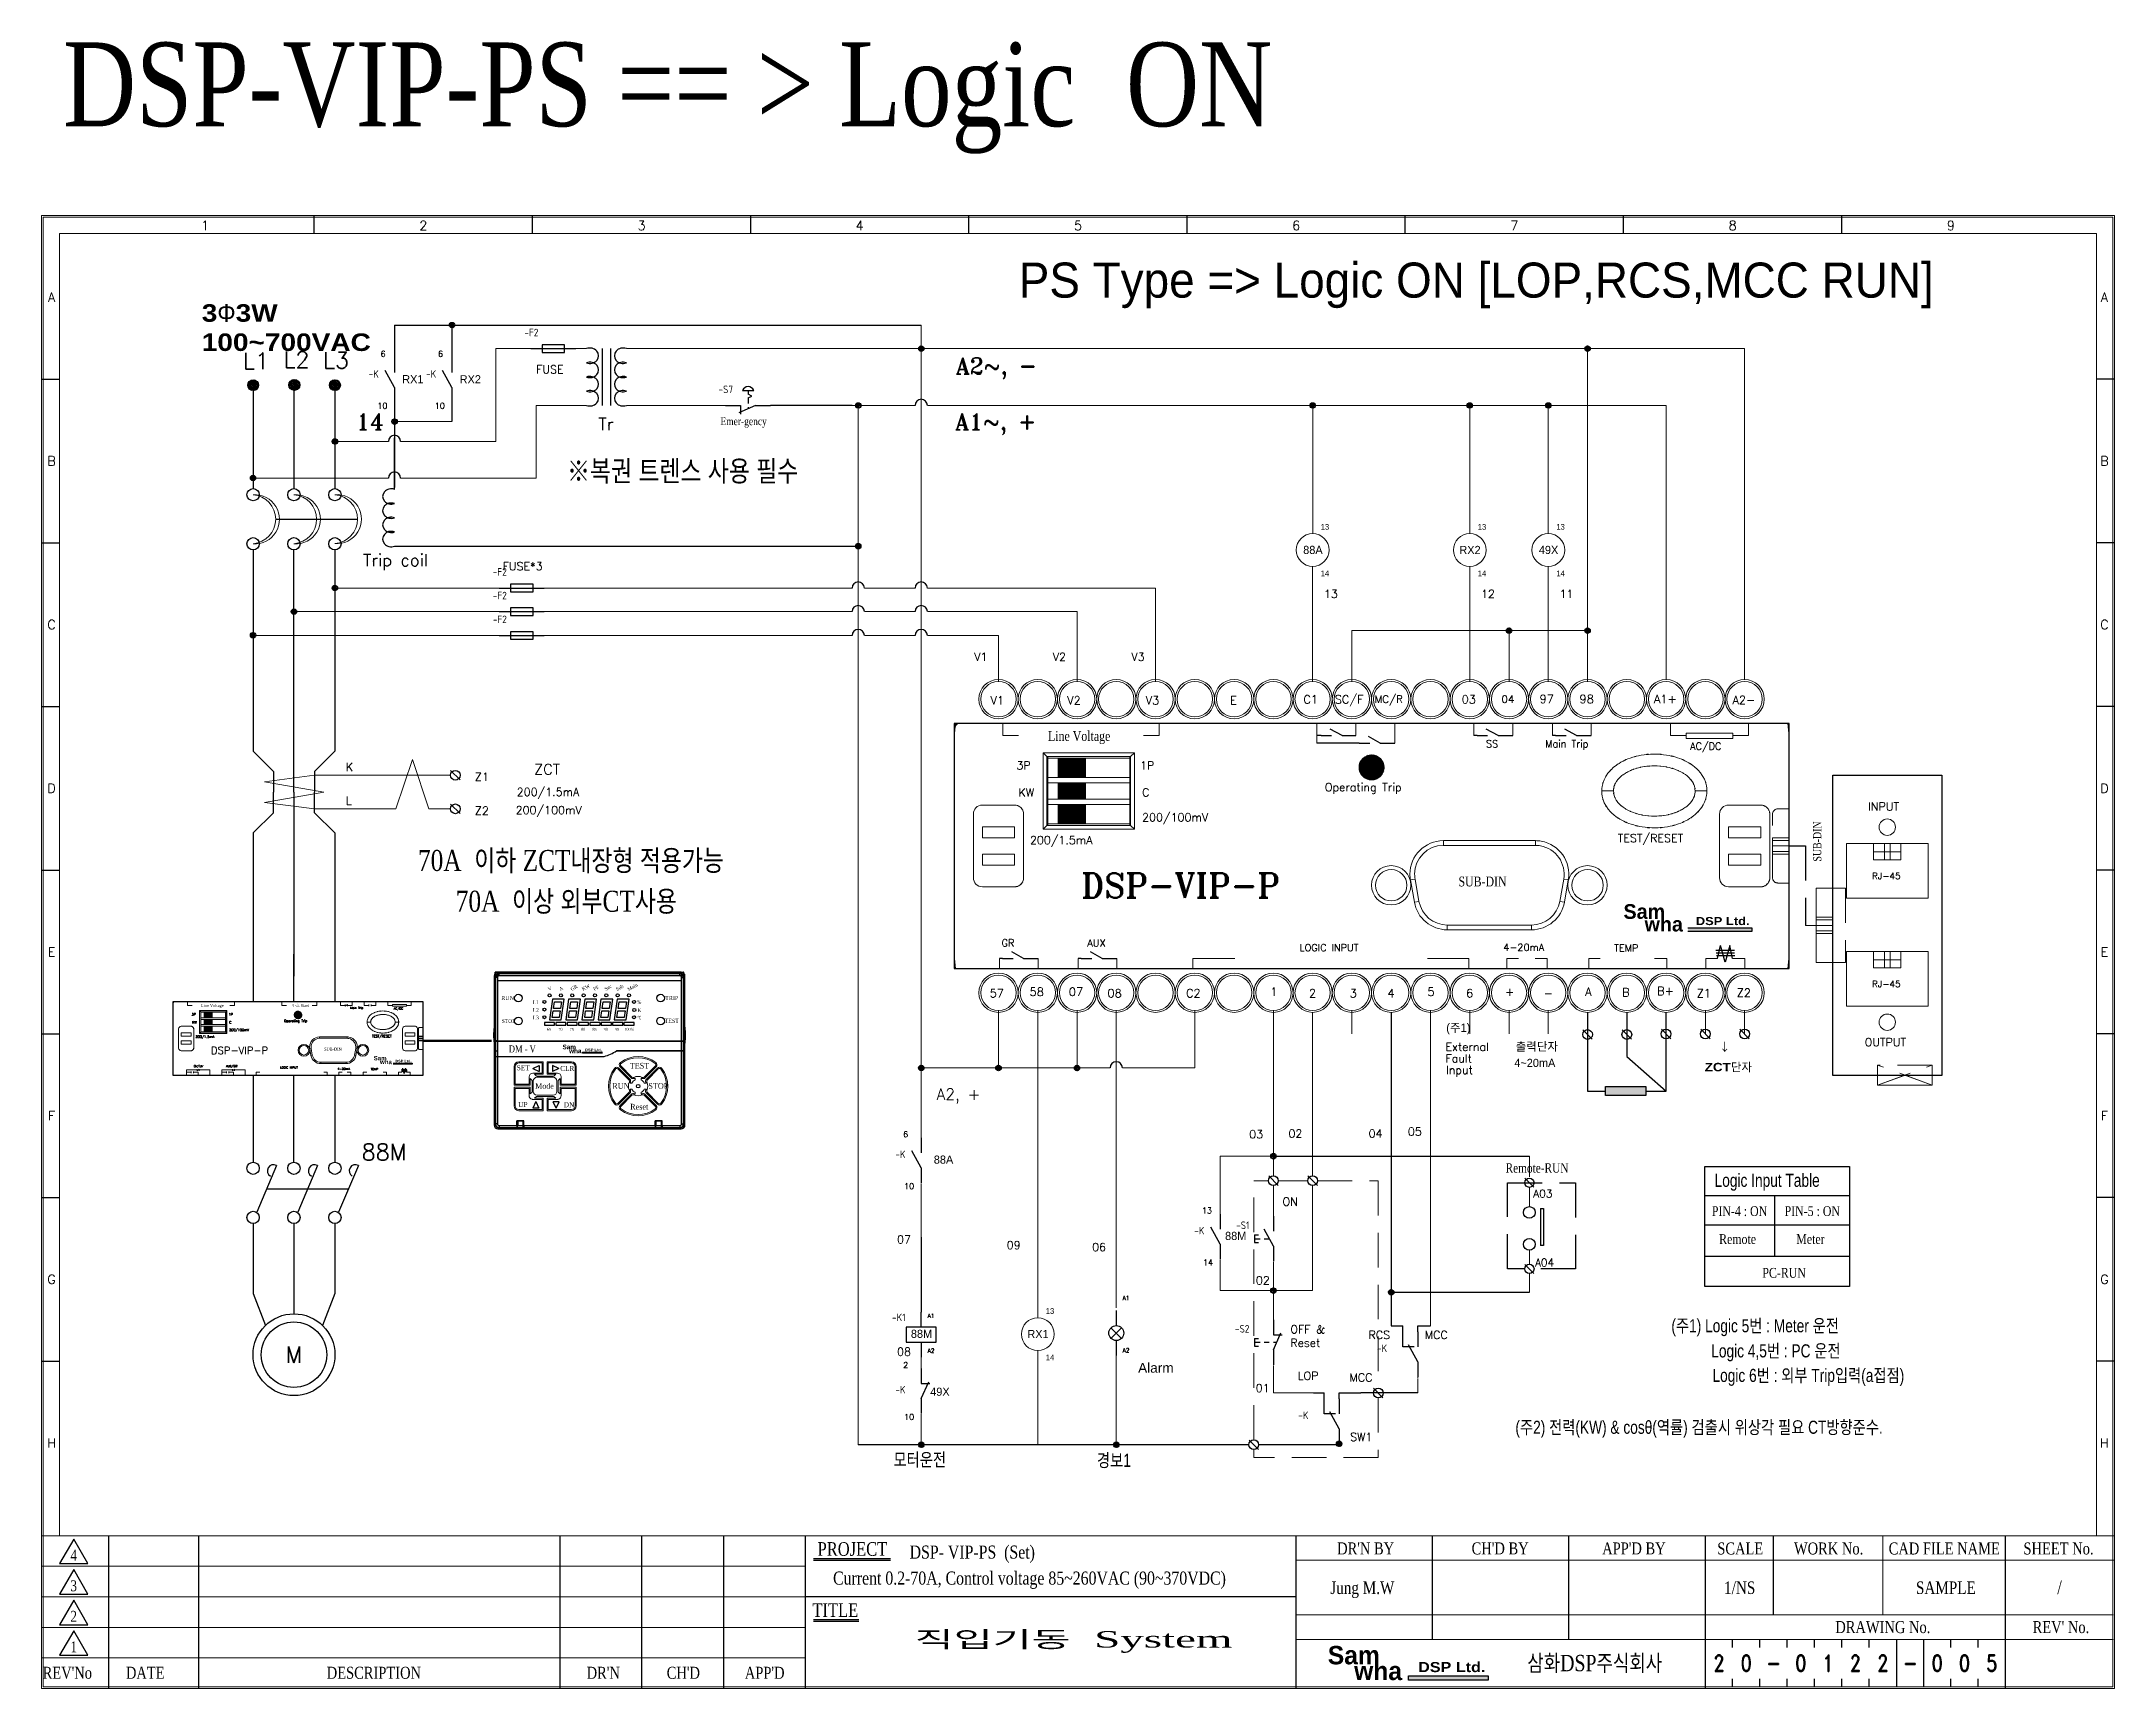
# Model space of a CAD drawing. Header units: millimetres. Extents: x 54 to 1685, y 68 to 1015.
# Drawn here: x 506.2 to 886.2, y 379.5 to 681.4 of the extents above; entities that cross this region are included whole.
import ezdxf
from ezdxf.enums import TextEntityAlignment as Align

# ---------------------------------------------------------------- set-up
doc = ezdxf.new("R2010")
doc.units = ezdxf.units.MM
doc.linetypes.add('DASHED2', pattern=[9.525, 6.35, -3.175])
for name, color, linetype in [('02___PRT_ALL_AXES', 7, 'Continuous'), ('1', 1, 'Continuous'), ('10', 1, 'Continuous'), ('20', 2, 'Continuous'), ('30', 3, 'Continuous'), ('40', 7, 'Continuous'), ('70', 7, 'Continuous'), ('SYMS', 7, 'Continuous'), ('TAGS', 150, 'Continuous')]:
    doc.layers.add(name, color=color, linetype=linetype)
doc.styles.add('ROMANS', font='romans')
doc.styles.add('SD', font='ROMAND.shx', dxfattribs={"width": 0.8})
doc.styles.add('SIMPLEX', font='SIMPLEX.shx', dxfattribs={"bigfont": 'HBRDS.shx'})
doc.styles.add('SS', font='batang.ttc', dxfattribs={"width": 0.8})
doc.styles.get("Standard").update_dxf_attribs({"font": 'BareunDotumPro1.ttf'})
doc.styles.add('STYLE2', font='romant.shx')
doc.styles.add('WD_IEC', font='ISOCP2.shx', dxfattribs={"width": 0.9, "height": 4, "bigfont": 'whtmtxt.shx'})
doc.styles.add('굴림체', font='gulim.ttc')

msp = doc.modelspace()

# ---------------------------------------------------------------- texts
at = {"width": 0.8}
for s, height, style, p in [('DSP-VIP-PS == > Logic  ON', 15.36, 'SS', (510.167, 665.895)), ('Emer-gency', 1.44, 'SS', (630.681, 611.103)), ('70A  이하 ZCT내장형 적용가능', 3.84, 'SS', (575.242, 529.393)), ('70A  이상 외부CT사용', 3.84, 'SS', (582.173, 521.922)), ('(주1) Logic 5번 : Meter 운전', 2.4, '굴림체', (804.992, 444.838)), ('Logic 4,5번 : PC 운전', 2.4, '굴림체', (812.304, 440.231)), ('Logic 6번 : 외부 Trip입력(a접점)', 2.4, '굴림체', (812.529, 435.736)), ('(주2) 전력(KW) & cosθ(역률) 검출시 위상각 필요 CT방향준수.', 2.4, '굴림체', (776.403, 426.23))]:
    msp.add_text(s, height=height, dxfattribs=dict(at, style=style)).set_placement(p)
at = {"color": 0}
for s, height, style, p in [('L1', 3, 'SIMPLEX', (543.179, 621.373)), ('L2', 3, 'SIMPLEX', (550.595, 621.591)), ('L3', 3, 'SIMPLEX', (557.857, 621.501)), ('6', 1.068, 'STYLE2', (568.388, 623.631)), ('6', 1.068, 'STYLE2', (578.915, 623.631)), ('FUSE', 1.4866, 'STYLE2', (596.899, 620.588)), ('10', 1.0677, 'STYLE2', (567.795, 614.119)), ('10', 1.0677, 'STYLE2', (578.322, 614.119)), ('Tr ', 2.2299, 'STYLE2', (608.325, 610.184)), ('Trip coil', 2.2299, 'STYLE2', (565.145, 585.246)), ('FUSE*3', 1.4866, 'STYLE2', (590.756, 584.497)), ('V1', 1.5253, 'STYLE2', (680.194, 559.891)), ('V2', 1.5253, 'STYLE2', (694.241, 559.891)), ('V3', 1.5253, 'STYLE2', (708.641, 559.891)), ('E', 1.525, 'STYLE2', (724.076, 559.891)), ('C1', 1.5253, 'STYLE2', (737.525, 560.058)), ('SC/F', 1.5253, 'STYLE2', (743.288, 560.08)), ('MC/R', 1.3728, 'STYLE2', (750.6, 560.192)), ('03', 1.5253, 'STYLE2', (766.54, 560.08)), ('04', 1.3728, 'STYLE2', (773.852, 560.192)), ('97', 1.5253, 'STYLE2', (780.835, 560.156)), ('98', 1.5253, 'STYLE2', (788.154, 560.144)), ('A1+', 1.5253, 'STYLE2', (801.795, 560.144)), ('A2-', 1.5253, 'STYLE2', (816.195, 559.968)), ('SS', 1.3032, 'STYLE2', (771.011, 552.045)), ('Main Trip', 1.3032, 'STYLE2', (781.858, 552.045)), ('AC/DC', 1.3032, 'STYLE2', (808.422, 551.616)), ('K', 1.525, 'STYLE2', (561.991, 547.7)), ('Z1', 1.5253, 'STYLE2', (585.647, 545.881)), ('ZCT', 1.9325, 'STYLE2', (596.545, 547.047)), ('3P', 1.4866, 'STYLE2', (684.942, 547.99)), ('1P', 1.4866, 'STYLE2', (707.593, 547.99)), ('200/1.5mA', 1.4866, 'STYLE2', (593.344, 543.124)), ('KW', 1.4866, 'STYLE2', (685.323, 543.046)), ('C ', 1.4866, 'STYLE2', (707.973, 543.046)), ('Operating Trip', 1.48657, 'STYLE2', (741.474, 543.997)), ('L', 1.525, 'STYLE2', (561.991, 541.484)), ('Z2', 1.5253, 'STYLE2', (585.647, 539.665)), ('200/100mV', 1.4866, 'STYLE2', (593.145, 539.798)), ('200/100mV', 1.4866, 'STYLE2', (707.973, 538.482)), ('INPUT', 1.4866, 'STYLE2', (841.055, 540.459)), ('200/1.5mA', 1.4866, 'STYLE2', (687.417, 534.298)), ('TEST/RESET', 1.4866, 'STYLE2', (795.166, 534.675)), ('DSP-VIP-P', 4.4813, 'STYLE2', (696.809, 524.479)), ('RJ-45', 1.1893, 'STYLE2', (841.758, 527.884)), ('GR', 1.3032, 'STYLE2', (682.202, 515.561)), ('AUX', 1.3032, 'STYLE2', (697.932, 515.54)), ('LOGIC INPUT', 1.30319, 'STYLE2', (736.817, 514.698)), ('4-20mA', 1.3032, 'STYLE2', (774.192, 514.762)), ('TEMP', 1.3032, 'STYLE2', (794.479, 514.621)), ('RJ-45', 1.1893, 'STYLE2', (841.758, 508.087)), ('57', 1.5253, 'STYLE2', (680.028, 506.226)), ('58', 1.5253, 'STYLE2', (687.347, 506.479)), ('07', 1.5253, 'STYLE2', (694.548, 506.479)), ('08', 1.5253, 'STYLE2', (701.629, 506.226)), ('C2', 1.5253, 'STYLE2', (716.029, 506.226)), ('1', 1.525, 'STYLE2', (731.477, 506.479)), ('2', 1.525, 'STYLE2', (738.558, 506.226)), ('3', 1.525, 'STYLE2', (746.018, 506.198)), ('4', 1.525, 'STYLE2', (752.958, 506.226)), ('5', 1.525, 'STYLE2', (760.277, 506.479)), ('6', 1.525, 'STYLE2', (767.358, 506.226)), ('+', 1.525, 'STYLE2', (774.511, 506.479)), ('-', 1.525, 'STYLE2', (781.592, 506.226)), ('A', 1.525, 'STYLE2', (789.193, 506.479)), ('B', 1.525, 'STYLE2', (795.973, 506.391)), ('B+', 1.5253, 'STYLE2', (802.377, 506.645)), ('Z1', 1.5253, 'STYLE2', (809.628, 506.226)), ('Z2', 1.5253, 'STYLE2', (816.947, 506.303)), ('3P', 0.446, 'STYLE2', (533.736, 502.889)), ('KW', 0.446, 'STYLE2', (533.85, 501.405)), ('1P', 0.446, 'STYLE2', (540.531, 502.889)), ('C ', 0.446, 'STYLE2', (540.645, 501.405)), ('Operating Trip', 0.44597, 'STYLE2', (550.695, 501.69)), ('Main Trip', 0.391, 'STYLE2', (562.811, 504.105)), ('AC/DC', 0.391, 'STYLE2', (570.78, 503.976)), ('200/1.5mA', 0.446, 'STYLE2', (534.478, 498.781)), ('200/100mV', 0.446, 'STYLE2', (540.645, 500.036)), ('TEST/RESET', 0.446, 'STYLE2', (566.803, 498.894)), ('External', 1.4866, 'STYLE2', (763.579, 496.41)), ('OUTPUT', 1.4866, 'STYLE2', (840.425, 497.257)), ('DSP-VIP-P', 1.3444, 'STYLE2', (537.296, 495.835)), ('Fault', 1.4866, 'STYLE2', (763.579, 494.291)), ('OV/UV', 0.391, 'STYLE2', (534.148, 493.423)), ('AUX/GR', 0.391, 'STYLE2', (540.045, 493.416)), ('LOGIC INPUT', 0.39096, 'STYLE2', (549.955, 493.164)), ('4-20mA', 0.391, 'STYLE2', (560.511, 492.92)), ('TEMP', 0.391, 'STYLE2', (566.597, 492.878)), ('Input', 1.4866, 'STYLE2', (763.68, 492.171)), ('6', 1.068, 'STYLE2', (664.172, 480.596)), ('10', 1.0677, 'STYLE2', (664.35, 471.084)), ('13', 1.0677, 'STYLE2', (718.953, 466.615)), ('ON', 1.4866, 'STYLE2', (733.714, 468.036)), ('14', 1.0677, 'STYLE2', (719.13, 457.103)), ('A1', 0.7627, 'STYLE2', (704.416, 450.738)), ('A1', 0.7627, 'STYLE2', (668.667, 447.475)), ('OFF &', 1.4866, 'STYLE2', (735.141, 444.637)), ('RCS', 1.4866, 'STYLE2', (749.474, 443.613)), ('MCC', 1.4866, 'STYLE2', (759.791, 443.613)), ('A2', 0.7627, 'STYLE2', (668.667, 441.081)), ('A2', 0.7627, 'STYLE2', (704.416, 441.141)), ('Reset', 1.4866, 'STYLE2', (735.141, 442.167)), ('2', 1.068, 'STYLE2', (664.172, 438.294)), ('LOP', 1.4866, 'STYLE2', (736.491, 436.12)), ('MCC', 1.4866, 'STYLE2', (745.989, 435.815)), ('10', 1.0677, 'STYLE2', (664.35, 428.782)), ('SW1', 1.4866, 'STYLE2', (746.101, 424.91))]:
    msp.add_text(s, height=height, dxfattribs=dict(at, style=style)).set_placement(p)
at = {"color": 3, "style": 'STYLE2'}
for s, height, p in [('A2~, -', 2.9731, (673.842, 620.474)), ('14', 2.9731, (563.916, 610.252)), ('A1~, +', 2.9731, (673.711, 610.252)), ('13', 1.4866, (741.296, 579.427)), ('12', 1.4866, (770.09, 579.427)), ('11', 1.4866, (784.487, 579.427)), ('V1', 1.4866, (677.213, 567.888)), ('V2', 1.4866, (691.61, 567.888)), ('V3', 1.4866, (706.007, 567.888)), ('A2, +', 2.0812, (670.3, 487.424)), ('03', 1.4866, (727.607, 480.394)), ('02', 1.4866, (734.801, 480.517)), ('04', 1.4866, (749.495, 480.517)), ('05', 1.4866, (756.694, 480.877)), ('A03', 1.4192, (779.657, 469.548)), ('07', 1.4866, (663.059, 461.104)), ('09', 1.4866, (683.16, 460.067)), ('06', 1.4866, (698.809, 459.715)), ('A04', 1.4192, (779.996, 456.912)), ('02', 1.4866, (728.824, 453.594)), ('08', 1.4866, (663.059, 440.536)), ('01', 1.4866, (728.805, 433.871))]:
    msp.add_text(s, height=height, dxfattribs=at).set_placement(p)
at = {"color": 0, "linetype": 'Continuous'}
for s, height, p in [('RX1', 1.5, (574.299, 619.519)), ('RX2', 1.5, (584.826, 619.519)), ('13', 1.05, (741.484, 592.461)), ('13', 1.05, (770.278, 592.461)), ('13', 1.05, (784.675, 592.461)), ('88A', 1.5, (739.286, 588.235)), ('49X', 1.5, (782.476, 588.235)), ('RX2', 1.5, (768.079, 588.235)), ('14', 1.05, (741.484, 583.935)), ('14', 1.05, (770.278, 583.935)), ('14', 1.05, (784.675, 583.935)), ('4~20mA', 1.5, (779.959, 494.209)), ('88A', 1.5, (671.576, 476.484)), ('88M', 1.5, (725.132, 462.502)), ('13', 1.05, (691.092, 448.739)), ('88M', 1.5, (667.541, 444.558)), ('RX1', 1.5, (688.894, 444.513)), ('14', 1.05, (691.092, 440.213)), ('49X', 1.5, (670.914, 433.947))]:
    msp.add_text(s, height=height, dxfattribs=at).set_placement(p, align=Align.MIDDLE)
at = {"color": 1, "style": 'SS', "width": 0.8}
msp.add_text('※복권 트렌스 사용 필수', height=3.84, dxfattribs=at).set_placement((602.58, 600.775))
at = {"color": 0, "width": 0.8}
for s, height, style, p in [('Line Voltage', 1.8, 'SS', (690.732, 553.229)), ('SUB-DIN', 1.8, 'SS', (765.964, 526.56)), ('Line Voltage', 0.54, 'SS', (535.473, 504.46)), ('Ｙ-△ Start', 0.54, 'SS', (552.046, 504.46)), ('℃', 0.635, 'SS', (615.42, 502.195)), ('SUB-DIN', 0.54, 'SS', (558.043, 496.459)), ('Logic Input Table', 2.4, '굴림체', (812.916, 471.493)), ('PIN-4 : ON', 1.8, 'SS', (812.406, 466.149)), ('PIN-5 : ON', 1.8, 'SS', (825.741, 466.149)), ('Remote', 1.8, 'SS', (813.745, 461.025)), ('Meter', 1.8, 'SS', (827.884, 461.025)), ('PC-RUN', 1.8, 'SS', (821.669, 454.831)), ('모터운전', 2.4, '굴림체', (662.4, 420.284)), ('경보1', 2.4, '굴림체', (699.698, 420.169)), ('DSP- VIP-PS  (Set) ', 2.4, 'SS', (665.362, 403.349)), ('Current 0.2-70A, Control voltage 85~260VAC (90~370VDC)', 2.4, 'SS', (651.328, 398.583)), ('삼화DSP주식회사', 3, 'SS', (778.587, 382.712))]:
    msp.add_text(s, height=height, dxfattribs=dict(at, style=style)).set_placement(p)
at = {"color": 0, "style": 'SS', "width": 0.8}
for s, height, rotation, p in [('SUB-DIN', 1.5, 90, (832.477, 531.116)), ('V', 0.635, 30, (599.272, 507.388)), ('A', 0.635, 30, (601.352, 507.388)), ('GR', 0.635, 30, (603.432, 507.388)), ('KW', 0.635, 30, (605.512, 507.388)), ('PF', 0.635, 30, (607.593, 507.388)), ('Sec', 0.635, 30, (609.673, 507.388)), ('Sub', 0.635, 30, (611.739, 507.359)), ('Main', 0.635, 30, (613.863, 507.359))]:
    msp.add_text(s, height=height, rotation=rotation, dxfattribs=at).set_placement(p)
at = {"color": 1, "linetype": 'Continuous', "style": 'SS', "width": 0.8}
for height, p in [(0.6955, (590.597, 501.536)), (1.0664, (617.46, 489.459))]:
    msp.add_text('STOP', height=height, dxfattribs=at).set_placement(p)
at = {"linetype": 'Continuous', "style": 'SS', "width": 0.8}
msp.add_text('TEST', height=1.0664, dxfattribs=at).set_placement((614.056, 493.156))
at = {"color": 7, "linetype": 'Continuous', "style": 'SS', "width": 0.8}
for s, p in [('RUN', (610.854, 489.459)), ('Reset', (614.134, 485.643))]:
    msp.add_text(s, height=1.0664, dxfattribs=at).set_placement(p)
at = {"color": 0, "linetype": 'Continuous', "style": 'SIMPLEX'}
msp.add_text(' 88M', height=3, dxfattribs=at).set_placement((562.872, 476.37))
at = {"color": 3, "style": 'SS', "width": 0.8}
msp.add_text('Remote-RUN', height=1.7168, dxfattribs=at).set_placement((774.6, 474.098))
at = {"color": 0, "linetype": 'Continuous', "style": 'SIMPLEX'}
msp.add_text('M', height=3, dxfattribs=at).set_placement((552.51, 440.726), align=Align.MIDDLE)
at = {"color": 0, "style": 'SS', "width": 1.748476}
msp.add_text('직입기동  System', height=3, dxfattribs=at).set_placement((666.275, 387.061), (724.536, 387.061), align=Align.FIT)
at = {"color": 0, "style": 'SD', "width": 0.8}
for s, p in [('2', (813.723, 384.191)), ('0', (818.723, 384.191)), ('-', (823.723, 384.191)), ('0', (828.723, 384.191)), ('1', (833.723, 384.191)), ('2', (838.723, 384.191)), ('2', (843.738, 384.191)), ('-', (848.791, 384.191)), ('0', (853.723, 384.191)), ('0', (858.723, 384.191)), ('5', (863.723, 384.191))]:
    msp.add_text(s, height=3, dxfattribs=at).set_placement(p, align=Align.MIDDLE)
at = {"color": 20, "attachment_point": 1}
for insert, char_height, width in [((796.217, 523.308), 2.7, 9.70259), ((567.118, 495.484), 0.81, 2.91078), ((601.736, 497.559), 0.84275, 3.02847), ((742.011, 387.352), 3.375, 12.12824)]:
    msp.add_mtext('{\\fPump Demi Bold LET|b0|i0|c0|p2;Sam}', dxfattribs=dict(at, insert=insert, char_height=char_height, width=width))
at = {"color": 5, "attachment_point": 1}
for insert, char_height, width in [((800.082, 520.997), 2.7, 9.70259), ((568.278, 494.79), 0.81, 2.91078), ((602.943, 496.838), 0.84275, 3.02847), ((746.843, 384.463), 3.375, 12.12824)]:
    msp.add_mtext('{\\fPump Demi Bold LET|b0|i0|c0|p2;wha}', dxfattribs=dict(at, insert=insert, char_height=char_height, width=width))
at = {"color": 0, "attachment_point": 1}
for insert, char_height, width in [((809.463, 520.949), 1.48095, 26.3497), ((571.092, 494.776), 0.44428, 7.90491), ((605.871, 496.823), 0.46225, 3.20542), ((758.569, 384.404), 1.85118, 32.93713)]:
    msp.add_mtext('{\\fArial Black|b0|i0|c0|p34;DSP Ltd.}', dxfattribs=dict(at, insert=insert, char_height=char_height, width=width))
at = {"layer": '30', "color": 0, "style": 'SIMPLEX'}
for s, p in [('1', (536.223, 647.695)), ('2', (576.223, 647.695)), ('3', (616.223, 647.695)), ('4', (656.223, 647.695)), ('5', (696.223, 647.695)), ('6', (736.223, 647.695)), ('7', (776.223, 647.695)), ('8', (816.223, 647.695)), ('9', (856.223, 647.695)), ('A', (508.073, 634.541)), ('A', (884.373, 634.541)), ('B', (508.073, 604.541)), ('B', (884.373, 604.541)), ('C', (508.073, 574.541)), ('C', (884.373, 574.541)), ('D', (508.073, 544.541)), ('D', (884.373, 544.541)), ('E', (508.073, 514.541)), ('E', (884.373, 514.541)), ('F', (508.073, 484.541)), ('F', (884.373, 484.541)), ('G', (508.073, 454.541)), ('G', (884.373, 454.541)), ('H', (508.073, 424.541)), ('H', (884.373, 424.541))]:
    msp.add_text(s, height=1.7, dxfattribs=at).set_placement(p, align=Align.MIDDLE)
at = {"layer": '40', "color": 0, "style": 'SS', "width": 0.8}
for s, height, p in [('RUN', 0.7535, (591.662, 505.736)), ('L1', 0.6931, (596.839, 504.984)), ('%', 0.693, (615.772, 505.023)), ('TRIP', 0.7535, (621.752, 505.736)), ('L2', 0.6931, (596.839, 503.58)), ('L3', 0.6931, (596.839, 502.176)), ('K', 0.693, (615.819, 503.533)), ('TEST', 0.7535, (621.752, 501.536)), ('65', 0.5331, (599.267, 500.101)), ('70', 0.5331, (601.348, 500.101)), ('75', 0.5331, (603.428, 500.101)), ('80', 0.5331, (605.508, 500.101)), ('85', 0.5331, (607.588, 500.101)), ('90', 0.5331, (609.669, 500.101)), ('95', 0.5331, (611.749, 500.101)), ('100%%%', 0.5331, (613.966, 500.101)), ('SET', 0.9117, (594.528, 492.87)), ('Mode', 0.9946, (598.431, 489.489)), ('CLR', 0.9117, (602.607, 492.745)), ('UP', 0.9117, (594.47, 486.124)), ('DN', 0.9117, (602.927, 486.085)), ('4', 2, (512.134, 402.976)), ("DR'N BY", 2.2, (748.948, 404.126)), ("CH'D BY", 2.2, (773.603, 404.126)), ("APP'D BY", 2.2, (798.127, 404.126)), ('SCALE', 2.2, (817.617, 404.111)), ('WORK No.', 2.2, (833.813, 404.111)), ('CAD FILE NAME', 2.2, (855.015, 404.111)), ('SHEET No.', 2.2, (875.953, 404.111)), ('3', 2, (512.134, 397.376)), ('Jung M.W', 2.3, (748.343, 396.87)), ('1/NS', 2.3, (817.515, 396.87)), ('SAMPLE', 2.3, (855.307, 396.87)), ('/', 2.5, (876.15, 396.87)), ('2', 2, (512.134, 391.776)), ('DRAWING No.', 2.2, (843.75, 389.705)), ("REV' No.", 2.2, (876.395, 389.705)), ('1', 2, (512.134, 386.176)), ("REV'No", 2.2, (510.967, 381.332)), ('DATE', 2.2, (525.245, 381.332)), ('DESCRIPTION', 2.2, (567.156, 381.332)), ("DR'N", 2.2, (609.203, 381.326)), ("CH'D", 2.2, (623.881, 381.326)), ("APP'D", 2.2, (638.789, 381.326))]:
    msp.add_text(s, height=height, dxfattribs=at).set_placement(p, align=Align.CENTER)
at = {"layer": '40', "color": 0, "lineweight": -3, "style": 'SS', "width": 0.8}
msp.add_text('DM - V', height=1.293, dxfattribs=at).set_placement((594.366, 496.123), align=Align.CENTER)
at = {"layer": '70', "color": 0, "style": 'SS', "width": 0.8}
for s, p in [('PROJECT', (654.871, 403.87)), ('TITLE', (651.735, 392.67))]:
    msp.add_text(s, height=2.5, dxfattribs=at).set_placement(p, align=Align.CENTER)
at = {"layer": '70', "lineweight": 13, "attachment_point": 1}
for s, insert, char_height, width, style in [('{\\f굴림|b0|i0|c129|p34;PS Type => Logic ON [LOP,RCS,MCC RUN]}', (685.365, 640.901), 6.4262, 188.42658, 'ROMANS'), ('{\\fArial Black|b0|i0|c0|p34;3\\fGulim|b0|i0|c129|p34;Φ\\fArial Black|b0|i0|c0|p34;3W 100~700VAC}', (535.605, 633.27), 3.21308, 37.4248, 'ROMANS'), ('{\\fMoeumT R|b0|i0|c129|p18;출력단자}', (776.466, 497.98), 1.54228, 10.28458, '굴림체'), ('{\\fGulimChe|b0|i0|c129|p34;↓}', (813.779, 497.901), 1.54228, 22.27733, '굴림체'), ('{\\fArial Black|b0|i0|c0|p34;ZCT\\fMoeumT R|b0|i0|c129|p18;단자}', (811.1, 494.217), 1.54228, 22.27733, '굴림체'), ('{\\fArial|b0|i0|c0|p34;Alarm}', (707.244, 439.214), 1.78504, 17.37883, 'ROMANS')]:
    msp.add_mtext(s, dxfattribs=dict(at, insert=insert, char_height=char_height, width=width, style=style))
at = {"layer": '70', "color": 6, "lineweight": 13, "insert": (763.718, 501.424), "char_height": 1.54228, "width": 22.27733, "attachment_point": 1, "style": '굴림체'}
msp.add_mtext('{\\fMoeumT R|b0|i0|c129|p18;(주\\f@MoeumT R|b0|i0|c129|p18;1\\fMoeumT R|b0|i0|c129|p18;)}', dxfattribs=at)

# ---------------------------------------------------------------- blocks, each defined once
blk = doc.blocks.new('VCR21')
for p, q in [((0, 7.5), (0, 2.5)), ((0, -2.5), (-3.12, 3.12)), ((0, -2.5), (0, -7.5))]:
    blk.add_line(p, q)
at = {"style": 'WD_IEC'}
for tag, p in [('INST', (-5.25, 6.75)), ('TAG2', (-5.25, 0.75)), ('LOC', (-5.25, 3.75)), ('DESC1', (-5.25, -6.75)), ('XREF', (-5.25, -3.75)), ('DESC3', (-5.25, -12.75)), ('DESC2', (-5.25, -9.75))]:
    blk.add_attdef(tag, text='', height=2.5, dxfattribs=at).set_placement(p, align=Align.RIGHT)
blk.add_attdef('TERM01', text='', height=2, rotation=90, dxfattribs=at).set_placement((-1, 7.5), align=Align.RIGHT)
at = {"style": 'WD_IEC', "flags": 1}
for tag, p, height in [('X2TERM01', (0, 7.5), 0.32), ('X4LINK', (-2.75, 0), 0.32), ('X1LINK', (-0.5, 0), 0.32), ('CONTACT', (4, -3.5), 1), ('FAMILY', (4, -5), 1), ('COMMON', (5.25, -4.75), 1), ('X8TERM02', (0, -7.5), 0.32)]:
    blk.add_attdef(tag, p, '', height=height, dxfattribs=at)
at = {"style": 'WD_IEC'}
blk.add_attdef('TERM02', (-1, -7.5), '', height=2, rotation=90, dxfattribs=at)
blk = doc.blocks.new('VCR22')
for p, q in [((0, 7.5), (0, 2.5)), ((0, -2.5), (2.5, 3.12)), ((0, 2.5), (2.87, 2.5)), ((0, -2.5), (0, -7.5))]:
    blk.add_line(p, q)
at = {"style": 'WD_IEC'}
for tag, p in [('INST', (-5.25, 5.25)), ('TAG2', (-5.25, -0.75)), ('LOC', (-5.25, 2.25)), ('DESC1', (-5.25, -6.75)), ('XREF', (-5.25, -3.75)), ('DESC3', (-5.25, -12.75)), ('DESC2', (-5.25, -9.75))]:
    blk.add_attdef(tag, text='', height=2.5, dxfattribs=at).set_placement(p, align=Align.RIGHT)
blk.add_attdef('TERM01', text='', height=2, rotation=90, dxfattribs=at).set_placement((-1, 7.5), align=Align.RIGHT)
at = {"style": 'WD_IEC', "flags": 1}
for tag, p, height in [('X2TERM01', (0, 7.5), 0.32), ('X4LINK', (-0.55, 0), 0.32), ('X1LINK', (1.92, 0), 0.32), ('CONTACT', (4, -3.5), 1), ('FAMILY', (4, -5), 1), ('COMMON', (5.25, -4.75), 1), ('X8TERM02', (0, -7.5), 0.32)]:
    blk.add_attdef(tag, p, '', height=height, dxfattribs=at)
at = {"style": 'WD_IEC'}
blk.add_attdef('TERM02', (-1, -7.5), '', height=2, rotation=90, dxfattribs=at)
blk = doc.blocks.new('VPB12')
for p, q in [((0, 7.5), (0, 2.5)), ((-6.25, 1.25), (-6.25, -1.25)), ((-6.25, 1.25), (-5, 1.25)), ((-6.25, 0), (-4.38, 0)), ((-3.12, 0), (-1.39, 0)), ((0, -2.5), (2.5, 3.12)), ((0, 2.5), (2.87, 2.5)), ((0, 0), (1.11, 0)), ((-6.25, -1.25), (-5, -1.25)), ((0, -2.5), (0, -7.5))]:
    blk.add_line(p, q)
at = {"style": 'WD_IEC'}
for tag, p in [('INST', (-8, 10.25)), ('LOC', (-8, 6.75)), ('TAG1', (-8, 3.25)), ('DESC2', (-8, -13.85)), ('DESC1', (-8, -10.35)), ('DESC3', (-8, -17.35))]:
    blk.add_attdef(tag, text='', height=2.5, dxfattribs=at).set_placement(p, align=Align.RIGHT)
blk.add_attdef('TERM01', text='', height=2, rotation=90, dxfattribs=at).set_placement((-1, 7.5), align=Align.RIGHT)
at = {"style": 'WD_IEC', "flags": 1}
for tag, p, height in [('X2TERM01', (0, 7.5), 0.32), ('CONTACT', (0.5, 4.5), 1), ('X1LINK', (1.5, 0), 0.32), ('COMMON', (1.75, 3.25), 1), ('ASSYCODE', (1, -4), 1), ('FAMILY', (1, -5.5), 1), ('CATDESC', (1, -7), 1), ('X8TERM02', (0, -7.5), 0.32)]:
    blk.add_attdef(tag, p, '', height=height, dxfattribs=at)
at = {"style": 'WD_IEC', "flags": 9}
for tag, p in [('MFG', (-8.5, -0.25)), ('CAT', (-8.5, -2.75))]:
    blk.add_attdef(tag, text='', height=1.5, dxfattribs=at).set_placement(p, align=Align.RIGHT)
at = {"style": 'WD_IEC'}
blk.add_attdef('TERM02', (-1, -7.5), '', height=2, rotation=90, dxfattribs=at)
at = {"lineweight": 15, "style": 'WD_IEC'}
blk.add_attdef('XREF', text='', height=2.5, dxfattribs=at).set_placement((-8, -6.35), align=Align.RIGHT)
blk = doc.blocks.new('VPB11')
for p, q in [((0, 7.5), (0, 2.5)), ((-6.25, 1.25), (-6.25, -1.25)), ((-6.25, 1.25), (-5, 1.25)), ((-6.25, 0), (-4.375, 0)), ((0, -2.5), (-3.125, 3.125)), ((-3.125, 0), (-1.389, 0)), ((-6.25, -1.25), (-5, -1.25)), ((0, -2.5), (0, -7.5))]:
    blk.add_line(p, q)
at = {"style": 'WD_IEC'}
for tag, p in [('INST', (-8, 10.25)), ('LOC', (-8, 6.75)), ('TAG1', (-8, 3.25)), ('DESC2', (-8, -13.85)), ('DESC1', (-8, -10.35)), ('DESC3', (-8, -17.35))]:
    blk.add_attdef(tag, text='', height=2.5, dxfattribs=at).set_placement(p, align=Align.RIGHT)
blk.add_attdef('TERM01', text='', height=2, rotation=90, dxfattribs=at).set_placement((-1, 7.5), align=Align.RIGHT)
at = {"style": 'WD_IEC', "flags": 1}
for tag, p, height in [('X2TERM01', (0, 7.5), 0.32), ('X1LINK', (0, 0), 0.32), ('CONTACT', (0.5, 4.5), 1), ('COMMON', (1.75, 3.25), 1), ('ASSYCODE', (1, -4), 1), ('FAMILY', (1, -5.5), 1), ('CATDESC', (1, -7), 1), ('X8TERM02', (0, -7.5), 0.32)]:
    blk.add_attdef(tag, p, '', height=height, dxfattribs=at)
at = {"style": 'WD_IEC', "flags": 9}
for tag, p in [('MFG', (-8.5, -0.25)), ('CAT', (-8.5, -2.75))]:
    blk.add_attdef(tag, text='', height=1.5, dxfattribs=at).set_placement(p, align=Align.RIGHT)
at = {"style": 'WD_IEC'}
blk.add_attdef('TERM02', (-1, -7.5), '', height=2, rotation=90, dxfattribs=at)
at = {"lineweight": 15, "style": 'WD_IEC'}
blk.add_attdef('XREF', text='', height=2.5, dxfattribs=at).set_placement((-8, -6.35), align=Align.RIGHT)
blk = doc.blocks.new('HPB12ML')
for p, q in [((-7.5, 0), (-2.5, 0)), ((2.5, 0), (-3.12, -2.5)), ((-2.5, 0), (-2.5, -2.87)), ((-1.88, 5), (1.88, 5)), ((0, 5), (0, 3.75)), ((1.25, 3.12), (0, 3.75)), ((0, 2.5), (1.25, 3.12)), ((0, 2.5), (0, 0.62)), ((2.5, 0), (7.5, 0)), ((0, -0.62), (0, -1.11))]:
    blk.add_line(p, q)
blk.add_arc((0, 4.22), 2.03, 22.61986, 157.38014)
at = {"style": 'WD_IEC'}
for tag, p in [('INST', (-5, 10.12)), ('LOC', (-5, 7.12)), ('TAG1', (-5, 4.12)), ('DESC2', (-5, -13.5)), ('DESC1', (-5, -10.5)), ('DESC3', (-5, -16.5))]:
    blk.add_attdef(tag, text='', height=2.5, dxfattribs=at).set_placement(p, align=Align.RIGHT)
for tag, p, height, flags in [('MFG', (4.92, 12.12), 1.5, 9), ('CAT', (4.92, 9.62), 1.5, 9), ('X4TERM01', (-7.5, 0), 0.32, 1), ('TERM01', (-7.5, 1), 2, 8), ('X1TERM02', (7.5, 0), 0.32, 1), ('X8LINK', (0, -1.74), 0.32, 1), ('ASSYCODE', (3.5, -2.75), 1, 1), ('FAMILY', (3.5, -4.25), 1, 1), ('CATDESC', (3.5, -5.75), 1, 1), ('CONTACT', (3.5, -7.5), 1, 1), ('COMMON', (4.75, -8.75), 1, 1)]:
    blk.add_attdef(tag, p, '', height=height, dxfattribs=dict(at, flags=flags))
at = {"style": 'WD_IEC', "flags": 8}
blk.add_attdef('TERM02', text='', height=2, dxfattribs=at).set_placement((7.5, 1), align=Align.RIGHT)
at = {"lineweight": 15, "style": 'WD_IEC'}
blk.add_attdef('XREF', text='', height=2.5, dxfattribs=at).set_placement((-5, -7.5), align=Align.RIGHT)
blk = doc.blocks.new('VCR23R')
for p, q in [((-5, 2.5), (-5, 7.5)), ((0, 7.5), (0, 2.5)), ((-1.25, 2.5), (-5, 2.5)), ((0, -2.5), (-3.125, 3.125)), ((0, -2.5), (0, -7.5))]:
    blk.add_line(p, q)
at = {"style": 'WD_IEC'}
for tag, p in [('INST', (-10.25, 6.75)), ('TAG2', (-10.25, 0.75)), ('LOC', (-10.25, 3.75)), ('DESC1', (-10.25, -6.75)), ('XREF', (-10.25, -3.75)), ('DESC3', (-10.25, -12.75)), ('DESC2', (-10.25, -9.75))]:
    blk.add_attdef(tag, text='', height=2.5, dxfattribs=at).set_placement(p, align=Align.RIGHT)
for tag, p in [('TERM03', (-6, 7.5)), ('TERM02', (-1, 7.5))]:
    blk.add_attdef(tag, text='', height=2, rotation=90, dxfattribs=at).set_placement(p, align=Align.RIGHT)
at = {"style": 'WD_IEC', "flags": 1}
for tag, p, height in [('X2TERM03', (-5, 7.5), 0.32), ('X2TERM02', (0, 7.5), 0.32), ('X4LINK', (-3, 0), 0.32), ('X1LINK', (-0.5, 0), 0.32), ('CONTACT', (4, -3.5), 1), ('FAMILY', (4, -5), 1), ('X8TERM01', (0, -7.5), 0.32)]:
    blk.add_attdef(tag, p, '', height=height, dxfattribs=at)
at = {"style": 'WD_IEC'}
blk.add_attdef('TERM01', (-1, -7.5), '', height=2, rotation=90, dxfattribs=at)
blk = doc.blocks.new('VCR1')
for p, q in [((0, 2.5), (0, 7.5)), ((0, -2.5), (0, -7.5))]:
    blk.add_line(p, q)
blk.add_lwpolyline([(-5, 2.5), (-5, -2.5), (5, -2.5), (5, 2.5)], close=True)
at = {"style": 'WD_IEC'}
for tag, p in [('INST', (-5.25, 11.5)), ('TAG1', (-5.25, 4.5)), ('LOC', (-5.25, 8)), ('DESC1', (-5.25, -6.85)), ('DESC3', (-5.25, -13.85)), ('DESC2', (-5.25, -10.35))]:
    blk.add_attdef(tag, text='', height=2.5, dxfattribs=at).set_placement(p, align=Align.RIGHT)
blk.add_attdef('TERM01', text='', height=2, rotation=90, dxfattribs=at).set_placement((-1, 7.5), align=Align.RIGHT)
at = {"style": 'WD_IEC', "flags": 1}
for tag, p, height in [('X2TERM01', (0, 7.5), 0.32), ('X4LINK', (-5, 0), 0.32), ('X1LINK', (5, 0), 0.32), ('ASSYCODE', (1, -4), 1), ('FAMILY', (1, -5.5), 1), ('CATDESC', (1, -7), 1), ('X8TERM02', (0, -7.5), 0.32)]:
    blk.add_attdef(tag, p, '', height=height, dxfattribs=at)
at = {"style": 'WD_IEC', "flags": 9}
for tag, p in [('MFG', (-6, 1)), ('CAT', (-6, -1.5))]:
    blk.add_attdef(tag, text='', height=1.5, dxfattribs=at).set_placement(p, align=Align.RIGHT)
at = {"style": 'WD_IEC'}
blk.add_attdef('TERM02', (-1, -7.5), '', height=2, rotation=90, dxfattribs=at)
at = {"lineweight": 9, "style": 'WD_IEC'}
for tag, p in [('NO', (-5.5, -16.5)), ('NC', (-5.5, -20))]:
    blk.add_attdef(tag, text='', height=2.5, dxfattribs=at).set_placement(p, align=Align.TOP_RIGHT)
for tag, p in [('XREFNO', (-4, -16.5)), ('XREFNC', (-4, -20))]:
    blk.add_attdef(tag, text='', height=2.5, dxfattribs=at).set_placement(p, align=Align.TOP_LEFT)
blk = doc.blocks.new('HFU1')
blk.add_line((-7.5, 0), (7.5, 0))
blk.add_lwpolyline([(-3.75, -1.25), (3.75, -1.25), (3.75, 1.25), (-3.75, 1.25)], close=True)
at = {"style": 'WD_IEC'}
for tag, p in [('INST', (-5, 11.12)), ('LOC', (-5, 7.62)), ('TAG1', (-5, 4.12)), ('RATING1', (-5, -3.71)), ('DESC2', (-5, -14.71)), ('DESC1', (-5, -11.21)), ('DESC3', (-5, -18.21))]:
    blk.add_attdef(tag, text='', height=2.5, dxfattribs=at).set_placement(p, align=Align.RIGHT)
for tag, p, height, flags in [('MFG', (4.92, 12.12), 1.5, 9), ('CAT', (4.92, 9.62), 1.5, 9), ('X4TERM01', (-7.5, 0), 0.32, 1), ('TERM01', (-7.5, 1), 2, 8), ('X2LINK', (0, 1.25), 0.32, 1), ('X1TERM02', (7.5, 0), 0.32, 1), ('X8LINK', (0, -1.25), 0.32, 1), ('ASSYCODE', (12.25, -2.75), 1, 1), ('FAMILY', (12.25, -4.25), 1, 1), ('CATDESC', (12.25, -5.75), 1, 1)]:
    blk.add_attdef(tag, p, '', height=height, dxfattribs=dict(at, flags=flags))
at = {"style": 'WD_IEC', "flags": 8}
blk.add_attdef('TERM02', text='', height=2, dxfattribs=at).set_placement((7.5, 1), align=Align.RIGHT)
at = {"lineweight": 15, "style": 'WD_IEC'}
blk.add_attdef('XREF', text='', height=2.5, dxfattribs=at).set_placement((-5, -7.46), align=Align.RIGHT)

# ---------------------------------------------------------------- hatches: boundary and pattern name
for color, points in [(5, [(808.029, 518.278), (808.029, 518.944), (819.733, 518.944), (819.733, 518.278)]), (5, [(570.662, 493.975), (570.662, 494.175), (574.173, 494.175), (574.173, 493.975)]), (5, [(605.423, 495.989), (605.423, 496.197), (609.076, 496.197), (609.076, 495.989)]), (256, [(792.943, 489.862), (792.943, 488.257), (800.324, 488.257), (800.324, 489.862)]), (5, [(756.775, 381.064), (756.775, 381.897), (771.406, 381.897), (771.406, 381.064)])]:
    msp.add_hatch(color=color).paths.add_polyline_path(points)
at = {"layer": '70'}
h = msp.add_hatch(dxfattribs=at)
h.set_pattern_fill('ANSI33', color=256, style=0)
h.set_pattern_definition([(45, (1387.27623, 356.98237), (-0.176776695, 0.176776695), []), (45, (1387.453, 356.98237), (-0.176776695, 0.176776695), [0.125, -0.0625])])
h.paths.add_polyline_path([(581.468, 629.946, 0.4142136), (580.968, 629.446, 0.4142136), (581.468, 628.946)])
h.paths.add_polyline_path([(581.468, 629.946), (581.468, 629.446), (581.968, 629.446, 0.4142136)])
h.paths.add_polyline_path([(581.968, 629.446), (581.468, 629.446), (581.468, 628.946, 0.4142136)])
h = msp.add_hatch(dxfattribs=at)
h.set_pattern_fill('ANSI33', color=256, style=0)
h.set_pattern_definition([(45, (1473.3023, 352.6636), (-0.176776695, 0.176776695), []), (45, (1473.47909, 352.6636), (-0.176776695, 0.176776695), [0.125, -0.0625])])
h.paths.add_polyline_path([(667.494, 625.627, 0.4142136), (666.994, 625.127, 0.4142136), (667.494, 624.627)])
h.paths.add_polyline_path([(667.494, 625.627), (667.494, 625.127), (667.994, 625.127, 0.4142136)])
h.paths.add_polyline_path([(667.994, 625.127), (667.494, 625.127), (667.494, 624.627, 0.4142136)])
h = msp.add_hatch(dxfattribs=at)
h.set_pattern_fill('ANSI33', color=256, style=0)
h.set_pattern_definition([(45, (1595.4348, 352.6636), (-0.176776695, 0.176776695), []), (45, (1595.61158, 352.6636), (-0.176776695, 0.176776695), [0.125, -0.0625])])
h.paths.add_polyline_path([(789.627, 625.627, 0.4142136), (789.127, 625.127, 0.4142136), (789.627, 624.627)])
h.paths.add_polyline_path([(789.627, 625.627), (789.627, 625.127), (790.127, 625.127, 0.4142136)])
h.paths.add_polyline_path([(790.127, 625.127), (789.627, 625.127), (789.627, 624.627, 0.4142136)])
h = msp.add_hatch(dxfattribs=at)
h.set_pattern_fill('ANSI33', color=256, style=0)
h.set_pattern_definition([(45, (1358.09477, 321.18532), (-0.176776695, 0.176776695), []), (45, (1358.27155, 321.18532), (-0.176776695, 0.176776695), [0.125, -0.0625])])
h.paths.add_polyline_path([(544.032, 618.423, 1), (546.032, 618.423, 1)])
h = msp.add_hatch(dxfattribs=at)
h.set_pattern_fill('ANSI33', color=256, style=0)
h.set_pattern_definition([(45, (1365.63896, 321.2295), (-0.176776695, 0.176776695), []), (45, (1365.81574, 321.2295), (-0.176776695, 0.176776695), [0.125, -0.0625])])
h.paths.add_polyline_path([(551.576, 618.467, 1), (553.576, 618.467, 1)])
h = msp.add_hatch(dxfattribs=at)
h.set_pattern_fill('ANSI33', color=256, style=0)
h.set_pattern_definition([(45, (1373.0733, 321.1981), (-0.176776695, 0.176776695), []), (45, (1373.25007, 321.1981), (-0.176776695, 0.176776695), [0.125, -0.0625])])
h.paths.add_polyline_path([(559.01, 618.435, 1), (561.01, 618.435, 1)])
h = msp.add_hatch(dxfattribs=at)
h.set_pattern_fill('ANSI33', color=256, style=0)
h.set_pattern_definition([(45, (1376.7491, 339.2919), (-0.176776695, 0.176776695), []), (45, (1376.92587, 339.2919), (-0.176776695, 0.176776695), [0.125, -0.0625])])
h.paths.add_polyline_path([(570.941, 612.255, 0.4142136), (570.441, 611.755, 0.4142136), (570.941, 611.255)])
h.paths.add_polyline_path([(570.941, 612.255), (570.941, 611.755), (571.441, 611.755, 0.4142136)])
h.paths.add_polyline_path([(571.441, 611.755), (570.941, 611.755), (570.941, 611.255, 0.4142136)])
h = msp.add_hatch(dxfattribs=at)
h.set_pattern_fill('ANSI33', color=256, style=0)
h.set_pattern_definition([(45, (1461.74155, 342.25613), (-0.176776695, 0.176776695), []), (45, (1461.91833, 342.25613), (-0.176776695, 0.176776695), [0.125, -0.0625])])
h.paths.add_polyline_path([(655.934, 615.22, 0.4142136), (655.434, 614.72, 0.4142136), (655.934, 614.22)])
h.paths.add_polyline_path([(655.934, 615.22), (655.934, 614.72), (656.434, 614.72, 0.4142136)])
h.paths.add_polyline_path([(656.434, 614.72), (655.934, 614.72), (655.934, 614.22, 0.4142136)])
h = msp.add_hatch(dxfattribs=at)
h.set_pattern_fill('ANSI33', color=256, style=0)
h.set_pattern_definition([(45, (1545.0484, 342.25613), (-0.176776695, 0.176776695), []), (45, (1545.22518, 342.25613), (-0.176776695, 0.176776695), [0.125, -0.0625])])
h.paths.add_polyline_path([(739.241, 615.22, 0.4142136), (738.741, 614.72, 0.4142136), (739.241, 614.22)])
h.paths.add_polyline_path([(739.241, 615.22), (739.241, 614.72), (739.741, 614.72, 0.4142136)])
h.paths.add_polyline_path([(739.741, 614.72), (739.241, 614.72), (739.241, 614.22, 0.4142136)])
h = msp.add_hatch(dxfattribs=at)
h.set_pattern_fill('ANSI33', color=256, style=0)
h.set_pattern_definition([(45, (1573.84218, 342.25613), (-0.176776695, 0.176776695), []), (45, (1574.01895, 342.25613), (-0.176776695, 0.176776695), [0.125, -0.0625])])
h.paths.add_polyline_path([(768.034, 615.22, 0.4142136), (767.534, 614.72, 0.4142136), (768.034, 614.22)])
h.paths.add_polyline_path([(768.034, 615.22), (768.034, 614.72), (768.534, 614.72, 0.4142136)])
h.paths.add_polyline_path([(768.534, 614.72), (768.034, 614.72), (768.034, 614.22, 0.4142136)])
h = msp.add_hatch(dxfattribs=at)
h.set_pattern_fill('ANSI33', color=256, style=0)
h.set_pattern_definition([(45, (1588.23906, 342.25613), (-0.176776695, 0.176776695), []), (45, (1588.41584, 342.25613), (-0.176776695, 0.176776695), [0.125, -0.0625])])
h.paths.add_polyline_path([(782.431, 615.22, 0.4142136), (781.931, 614.72, 0.4142136), (782.431, 614.22)])
h.paths.add_polyline_path([(782.431, 615.22), (782.431, 614.72), (782.931, 614.72, 0.4142136)])
h.paths.add_polyline_path([(782.931, 614.72), (782.431, 614.72), (782.431, 614.22, 0.4142136)])
h = msp.add_hatch(dxfattribs=at)
h.set_pattern_fill('ANSI33', color=256, style=0)
h.set_pattern_definition([(45, (1365.81821, 335.6479), (-0.176776695, 0.176776695), []), (45, (1365.995, 335.6479), (-0.176776695, 0.176776695), [0.125, -0.0625])])
h.paths.add_polyline_path([(560.01, 608.611, 0.4142136), (559.51, 608.111, 0.4142136), (560.01, 607.611)])
h.paths.add_polyline_path([(560.01, 608.611), (560.01, 608.111), (560.51, 608.111, 0.4142136)])
h.paths.add_polyline_path([(560.51, 608.111), (560.01, 608.111), (560.01, 607.611, 0.4142136)])
h = msp.add_hatch(dxfattribs=at)
h.set_pattern_fill('ANSI33', color=256, style=0)
h.set_pattern_definition([(45, (1350.81821, 328.94122), (-0.176776695, 0.176776695), []), (45, (1350.995, 328.94122), (-0.176776695, 0.176776695), [0.125, -0.0625])])
h.paths.add_polyline_path([(545.01, 601.905, 0.4142136), (544.51, 601.405, 0.4142136), (545.01, 600.905)])
h.paths.add_polyline_path([(545.01, 601.905), (545.01, 601.405), (545.51, 601.405, 0.4142136)])
h.paths.add_polyline_path([(545.51, 601.405), (545.01, 601.405), (545.01, 600.905, 0.4142136)])
h = msp.add_hatch(dxfattribs=at)
h.set_pattern_fill('ANSI33', color=256, style=0)
h.set_pattern_definition([(45, (1461.74185, 316.459), (-0.176776695, 0.176776695), []), (45, (1461.91863, 316.459), (-0.176776695, 0.176776695), [0.125, -0.0625])])
h.paths.add_polyline_path([(655.934, 589.423, 0.4142136), (655.434, 588.923, 0.4142136), (655.934, 588.423)])
h.paths.add_polyline_path([(655.934, 589.423), (655.934, 588.923), (656.434, 588.923, 0.4142136)])
h.paths.add_polyline_path([(656.434, 588.923), (655.934, 588.923), (655.934, 588.423, 0.4142136)])
h = msp.add_hatch(dxfattribs=at)
h.set_pattern_fill('ANSI33', color=256, style=0)
h.set_pattern_definition([(45, (1365.81821, 308.78564), (-0.176776695, 0.176776695), []), (45, (1365.995, 308.78564), (-0.176776695, 0.176776695), [0.125, -0.0625])])
h.paths.add_polyline_path([(560.01, 581.749, 0.4142136), (559.51, 581.249, 0.4142136), (560.01, 580.749)])
h.paths.add_polyline_path([(560.01, 581.749), (560.01, 581.249), (560.51, 581.249, 0.4142136)])
h.paths.add_polyline_path([(560.51, 581.249), (560.01, 581.249), (560.01, 580.749, 0.4142136)])
h = msp.add_hatch(dxfattribs=at)
h.set_pattern_fill('ANSI33', color=256, style=0)
h.set_pattern_definition([(45, (1358.31821, 304.45414), (-0.176776695, 0.176776695), []), (45, (1358.495, 304.45414), (-0.176776695, 0.176776695), [0.125, -0.0625])])
h.paths.add_polyline_path([(552.51, 577.418, 0.4142136), (552.01, 576.918, 0.4142136), (552.51, 576.418)])
h.paths.add_polyline_path([(552.51, 577.418), (552.51, 576.918), (553.01, 576.918, 0.4142136)])
h.paths.add_polyline_path([(553.01, 576.918), (552.51, 576.918), (552.51, 576.418, 0.4142136)])
h = msp.add_hatch(dxfattribs=at)
h.set_pattern_fill('ANSI33', color=256, style=0)
h.set_pattern_definition([(45, (1581.0381, 300.9824), (-0.176776695, 0.176776695), []), (45, (1581.21489, 300.9824), (-0.176776695, 0.176776695), [0.125, -0.0625])])
h.paths.add_polyline_path([(775.23, 573.946, 0.4142136), (774.73, 573.446, 0.4142136), (775.23, 572.946)])
h.paths.add_polyline_path([(775.23, 573.946), (775.23, 573.446), (775.73, 573.446, 0.4142136)])
h.paths.add_polyline_path([(775.73, 573.446), (775.23, 573.446), (775.23, 572.946, 0.4142136)])
h = msp.add_hatch(dxfattribs=at)
h.set_pattern_fill('ANSI33', color=256, style=0)
h.set_pattern_definition([(45, (1595.4348, 300.9824), (-0.176776695, 0.176776695), []), (45, (1595.61158, 300.9824), (-0.176776695, 0.176776695), [0.125, -0.0625])])
h.paths.add_polyline_path([(789.627, 573.946, 0.4142136), (789.127, 573.446, 0.4142136), (789.627, 572.946)])
h.paths.add_polyline_path([(789.627, 573.946), (789.627, 573.446), (790.127, 573.446, 0.4142136)])
h.paths.add_polyline_path([(790.127, 573.446), (789.627, 573.446), (789.627, 572.946, 0.4142136)])
h = msp.add_hatch(dxfattribs=at)
h.set_pattern_fill('ANSI33', color=256, style=0)
h.set_pattern_definition([(45, (1350.81821, 300.12957), (-0.176776695, 0.176776695), []), (45, (1350.995, 300.12957), (-0.176776695, 0.176776695), [0.125, -0.0625])])
h.paths.add_polyline_path([(545.01, 573.093, 0.4142136), (544.51, 572.593, 0.4142136), (545.01, 572.093)])
h.paths.add_polyline_path([(545.01, 573.093), (545.01, 572.593), (545.51, 572.593, 0.4142136)])
h.paths.add_polyline_path([(545.51, 572.593), (545.01, 572.593), (545.01, 572.093, 0.4142136)])
at = {"layer": '70', "lineweight": 15}
h = msp.add_hatch(dxfattribs=at)
h.set_pattern_fill('ANSI31', color=256, style=0)
h.set_pattern_definition([(45, (-2460.39044, 12863.61303), (-0.0883883476, 0.0883883476), [])])
h.paths.add_polyline_path([(697.573, 550.048), (692.573, 550.048), (692.573, 546.548), (697.573, 546.548)])
h.paths.add_polyline_path([(697.573, 545.548), (692.573, 545.548), (692.573, 542.552), (697.573, 542.552)])
h.paths.add_polyline_path([(697.573, 541.552), (692.573, 541.552), (692.573, 538.052), (697.573, 538.052)])
at = {"layer": '70', "lineweight": 20}
h = msp.add_hatch(dxfattribs=at)
h.set_pattern_fill('ANSI31', color=3, style=0)
h.set_pattern_definition([(45, (-4528.88609, 25251.6529), (-0.08838834765, 0.08838834765), [])])
h.paths.add_polyline_path([(752.338, 548.369, 1), (747.732, 548.369, 1)])
at = {"layer": '70', "lineweight": 15}
h = msp.add_hatch(dxfattribs=at)
h.set_pattern_fill('ANSI31', color=256, scale=0.3, style=0)
h.set_pattern_definition([(45, (-409.863866, 4197.575355), (-0.0265165043, 0.0265165043), [])])
h.paths.add_polyline_path([(537.525, 503.506), (536.025, 503.506), (536.025, 502.456), (537.525, 502.456)])
h.paths.add_polyline_path([(537.525, 502.156), (536.025, 502.156), (536.025, 501.257), (537.525, 501.257)])
h.paths.add_polyline_path([(537.525, 500.957), (536.025, 500.957), (536.025, 499.907), (537.525, 499.907)])
at = {"layer": '70', "lineweight": 20}
h = msp.add_hatch(dxfattribs=at)
h.set_pattern_fill('ANSI31', color=3, scale=0.3, style=0)
h.set_pattern_definition([(45, (-1030.41256, 7913.987316), (-0.0265165043, 0.0265165043), [])])
h.paths.add_polyline_path([(553.955, 503.002, 1), (552.573, 503.002, 1)])
at = {"layer": '70'}
h = msp.add_hatch(dxfattribs=at)
h.set_pattern_fill('ANSI33', color=256, style=0)
h.set_pattern_definition([(45, (1473.3038, 220.82128), (-0.176776695, 0.176776695), []), (45, (1473.48057, 220.82128), (-0.176776695, 0.176776695), [0.125, -0.0625])])
h.paths.add_polyline_path([(667.496, 493.785, 0.4142136), (666.996, 493.285, 0.4142136), (667.496, 492.785)])
h.paths.add_polyline_path([(667.496, 493.785), (667.496, 493.285), (667.996, 493.285, 0.4142136)])
h.paths.add_polyline_path([(667.996, 493.285), (667.496, 493.285), (667.496, 492.785, 0.4142136)])
h = msp.add_hatch(dxfattribs=at)
h.set_pattern_fill('ANSI33', color=256, style=0)
h.set_pattern_definition([(45, (1487.45812, 220.82128), (-0.176776695, 0.176776695), []), (45, (1487.6349, 220.82128), (-0.176776695, 0.176776695), [0.125, -0.0625])])
h.paths.add_polyline_path([(681.65, 493.785, 0.4142136), (681.15, 493.285, 0.4142136), (681.65, 492.785)])
h.paths.add_polyline_path([(681.65, 493.785), (681.65, 493.285), (682.15, 493.285, 0.4142136)])
h.paths.add_polyline_path([(682.15, 493.285), (681.65, 493.285), (681.65, 492.785, 0.4142136)])
h = msp.add_hatch(dxfattribs=at)
h.set_pattern_fill('ANSI33', color=256, style=0)
h.set_pattern_definition([(45, (1501.85457, 220.82128), (-0.176776695, 0.176776695), []), (45, (1502.03135, 220.82128), (-0.176776695, 0.176776695), [0.125, -0.0625])])
h.paths.add_polyline_path([(696.047, 493.785, 0.4142136), (695.547, 493.285, 0.4142136), (696.047, 492.785)])
h.paths.add_polyline_path([(696.047, 493.785), (696.047, 493.285), (696.547, 493.285, 0.4142136)])
h.paths.add_polyline_path([(696.547, 493.285), (696.047, 493.285), (696.047, 492.785, 0.4142136)])
h = msp.add_hatch(dxfattribs=at)
h.set_pattern_fill('ANSI33', color=256, style=0)
h.set_pattern_definition([(45, (1537.85157, 204.65417), (-0.176776695, 0.176776695), []), (45, (1538.02834, 204.65417), (-0.176776695, 0.176776695), [0.125, -0.0625])])
h.paths.add_polyline_path([(732.044, 477.618, 0.4142136), (731.544, 477.118, 0.4142136), (732.044, 476.618)])
h.paths.add_polyline_path([(732.044, 477.618), (732.044, 477.118), (732.544, 477.118, 0.4142136)])
h.paths.add_polyline_path([(732.544, 477.118), (732.044, 477.118), (732.044, 476.618, 0.4142136)])
h = msp.add_hatch(dxfattribs=at)
h.set_pattern_fill('ANSI33', color=256, style=0)
h.set_pattern_definition([(45, (1537.85157, 180.02864), (-0.176776695, 0.176776695), []), (45, (1538.02834, 180.02864), (-0.176776695, 0.176776695), [0.125, -0.0625])])
h.paths.add_polyline_path([(732.044, 452.992, 0.4142136), (731.544, 452.492, 0.4142136), (732.044, 451.992)])
h.paths.add_polyline_path([(732.044, 452.992), (732.044, 452.492), (732.544, 452.492, 0.4142136)])
h.paths.add_polyline_path([(732.544, 452.492), (732.044, 452.492), (732.044, 451.992, 0.4142136)])
h = msp.add_hatch(dxfattribs=at)
h.set_pattern_fill('ANSI33', color=256, style=0)
h.set_pattern_definition([(45, (1559.4415, 179.7013), (-0.176776695, 0.176776695), []), (45, (1559.61827, 179.7013), (-0.176776695, 0.176776695), [0.125, -0.0625])])
h.paths.add_polyline_path([(753.634, 452.665, 0.4142136), (753.134, 452.165, 0.4142136), (753.634, 451.665)])
h.paths.add_polyline_path([(753.634, 452.665), (753.634, 452.165), (754.134, 452.165, 0.4142136)])
h.paths.add_polyline_path([(754.134, 452.165), (753.634, 452.165), (753.634, 451.665, 0.4142136)])
h = msp.add_hatch(dxfattribs=at)
h.set_pattern_fill('ANSI33', color=256, style=0)
h.set_pattern_definition([(45, (1473.30485, 151.7595), (-0.176776695, 0.176776695), []), (45, (1473.48163, 151.7595), (-0.176776695, 0.176776695), [0.125, -0.0625])])
h.paths.add_polyline_path([(667.497, 424.723, 0.4142136), (666.997, 424.223, 0.4142136), (667.497, 423.723)])
h.paths.add_polyline_path([(667.497, 424.723), (667.497, 424.223), (667.997, 424.223, 0.4142136)])
h.paths.add_polyline_path([(667.997, 424.223), (667.497, 424.223), (667.497, 423.723, 0.4142136)])
h = msp.add_hatch(dxfattribs=at)
h.set_pattern_fill('ANSI33', color=256, style=0)
h.set_pattern_definition([(45, (1509.05401, 151.7595), (-0.176776695, 0.176776695), []), (45, (1509.2308, 151.7595), (-0.176776695, 0.176776695), [0.125, -0.0625])])
h.paths.add_polyline_path([(703.246, 424.723, 0.4142136), (702.746, 424.223, 0.4142136), (703.246, 423.723)])
h.paths.add_polyline_path([(703.246, 424.723), (703.246, 424.223), (703.746, 424.223, 0.4142136)])
h.paths.add_polyline_path([(703.746, 424.223), (703.246, 424.223), (703.246, 423.723, 0.4142136)])
h = msp.add_hatch(dxfattribs=at)
h.set_pattern_fill('ANSI33', color=256, style=0)
h.set_pattern_definition([(45, (1549.90025, 151.93568), (-0.176776695, 0.176776695), []), (45, (1550.07702, 151.93568), (-0.176776695, 0.176776695), [0.125, -0.0625])])
h.paths.add_polyline_path([(744.092, 424.899, 0.4142136), (743.592, 424.399, 0.4142136), (744.092, 423.899)])
h.paths.add_polyline_path([(744.092, 424.899), (744.092, 424.399), (744.592, 424.399, 0.4142136)])
h.paths.add_polyline_path([(744.592, 424.399), (744.092, 424.399), (744.092, 423.899, 0.4142136)])

# ---------------------------------------------------------------- linework, layer by layer
for p, q in [((570.941, 629.446), (667.494, 629.446)), ((570.941, 618.014), (570.941, 599.644)), ((581.468, 618.014), (581.468, 611.755)), ((570.941, 599.33), (570.941, 608.773)), ((570.941, 588.923), (655.934, 588.923)), ((744.637, 554.199), (742.472, 555.402)), ((773.233, 554.199), (771.067, 555.402)), ((787.629, 554.199), (785.464, 555.402)), ((740.787, 554.199), (740.014, 554.199)), ((747.783, 552.84), (740.014, 552.84)), ((740.787, 554.199), (742.712, 554.199)), ((744.637, 554.199), (746.562, 554.199)), ((746.562, 554.199), (747.122, 554.199)), ((747.783, 552.84), (749.708, 552.84)), ((751.633, 552.84), (749.467, 554.043)), ((751.633, 552.84), (753.558, 552.84)), ((753.558, 552.84), (754.32, 552.84)), ((769.383, 554.199), (768.811, 554.199)), ((769.383, 554.199), (771.308, 554.199)), ((773.233, 554.199), (775.158, 554.199)), ((775.158, 554.199), (775.919, 554.199)), ((783.779, 554.199), (783.207, 554.199)), ((783.779, 554.199), (785.704, 554.199)), ((787.629, 554.199), (789.554, 554.199)), ((789.554, 554.199), (790.315, 554.199)), ((682.404, 513.339), (681.833, 513.339)), ((682.404, 513.339), (684.329, 513.339)), ((686.254, 513.339), (684.089, 514.543)), ((686.254, 513.339), (688.179, 513.339)), ((688.179, 513.339), (688.94, 513.339)), ((696.806, 513.339), (696.234, 513.339)), ((696.806, 513.339), (698.731, 513.339)), ((700.656, 513.339), (698.49, 514.543)), ((700.656, 513.339), (702.581, 513.339)), ((702.581, 513.339), (703.342, 513.339)), ((753.634, 503.47), (753.634, 445.998)), ((789.626, 503.47), (789.626, 489.06)), ((796.824, 503.47), (796.824, 495.357)), ((804.023, 489.06), (804.023, 503.47)), ((796.824, 495.357), (804.023, 489.06)), ((596.29, 493.189), (597.457, 493.746)), ((596.29, 493.189), (597.457, 492.632)), ((597.457, 493.746), (597.457, 492.632)), ((599.909, 493.72), (599.909, 492.606)), ((601.076, 493.163), (599.909, 493.72)), ((601.076, 493.163), (599.909, 492.606)), ((596.843, 487.108), (596.286, 485.941)), ((596.843, 487.108), (597.4, 485.941)), ((601.146, 487.09), (600.033, 487.09)), ((600.589, 485.923), (600.033, 487.09)), ((600.589, 485.923), (601.146, 487.09)), ((789.626, 489.06), (792.943, 489.06)), ((800.324, 489.06), (804.023, 489.06)), ((597.4, 485.941), (596.286, 485.941)), ((732.044, 477.118), (778.961, 477.118)), ((811.146, 453.229), (811.146, 475.224)), ((811.146, 475.224), (837.643, 475.224)), ((837.643, 475.224), (837.643, 453.229)), ((780.997, 467.524), (781.52, 467.524)), ((811.146, 469.886), (837.643, 469.886)), ((823.967, 458.781), (823.967, 469.886)), ((811.146, 464.547), (837.643, 464.547)), ((781.52, 460.74), (780.997, 460.74)), ((811.146, 458.781), (837.643, 458.781)), ((837.643, 453.229), (811.146, 453.229)), ((703.245, 448.825), (703.245, 446.075)), ((753.634, 452.165), (778.961, 452.165)), ((702.272, 443.728), (704.217, 445.673)), ((704.217, 443.728), (702.272, 445.673)), ((753.634, 445.998), (755.771, 445.998)), ((755.771, 444.931), (755.771, 445.998)), ((758.521, 445.998), (760.833, 445.998)), ((758.521, 444.931), (758.521, 445.998)), ((703.245, 443.325), (703.245, 440.575)), ((739.369, 433.717), (741.342, 433.717)), ((741.342, 432.649), (741.342, 433.717)), ((744.092, 433.717), (748.059, 433.717)), ((744.092, 432.649), (744.092, 433.717)), ((758.521, 433.717), (748.059, 433.717)), ((718.771, 424.223), (655.936, 424.223)), ((727.554, 424.223), (718.771, 424.223)), ((744.092, 424.223), (729.336, 424.223))]:
    msp.add_line(p, q)
at = {"color": 7}
for p, q in [((570.941, 629.446), (570.941, 623.514)), ((581.468, 629.446), (581.468, 623.514)), ((609.058, 614.72), (609.058, 625.127)), ((610.517, 625.127), (610.517, 614.72)), ((814.869, 514.81), (813.17, 514.81)), ((814.883, 514.324), (813.184, 514.324)), ((814.932, 513.842), (813.233, 513.842)), ((816.568, 514.81), (814.869, 514.81)), ((816.582, 514.324), (814.883, 514.324)), ((816.631, 513.842), (814.932, 513.842)), ((572.714, 492.934), (572.204, 492.934)), ((572.718, 492.789), (572.209, 492.789)), ((572.733, 492.644), (572.223, 492.644)), ((573.224, 492.934), (572.714, 492.934)), ((573.228, 492.789), (572.718, 492.789)), ((573.242, 492.644), (572.733, 492.644)), ((667.496, 462.301), (667.496, 448.526))]:
    msp.add_line(p, q, dxfattribs=at)
at = {"color": 0, "lineweight": 15}
for p, q in [((589.498, 625.127), (595.94, 625.127)), ((589.498, 625.127), (589.498, 608.111)), ((603.44, 625.127), (606.141, 625.127)), ((667.494, 625.127), (613.435, 625.127)), ((818.419, 625.127), (667.494, 625.127)), ((789.627, 625.127), (789.627, 568.432)), ((596.913, 614.72), (596.913, 601.405)), ((606.141, 614.72), (596.913, 614.72)), ((666.37, 614.72), (639.872, 614.72)), ((783.554, 614.72), (668.62, 614.72)), ((739.241, 614.72), (739.241, 591.217)), ((768.034, 614.72), (768.034, 591.217)), ((782.431, 614.72), (782.431, 591.217)), ((804.019, 614.72), (783.554, 614.72)), ((569.816, 608.111), (560.01, 608.111)), ((581.468, 611.755), (570.941, 611.755)), ((589.498, 608.111), (572.066, 608.111)), ((569.816, 601.405), (545.01, 601.405)), ((596.913, 601.405), (572.066, 601.405)), ((590.145, 581.249), (560.01, 581.249)), ((654.809, 581.249), (597.645, 581.249)), ((664.848, 581.249), (657.059, 581.249)), ((666.37, 581.249), (664.848, 581.249)), ((710.443, 581.249), (668.62, 581.249)), ((590.145, 576.918), (552.51, 576.918)), ((654.809, 576.918), (597.645, 576.918)), ((664.848, 576.918), (657.059, 576.918)), ((666.37, 576.918), (664.848, 576.918)), ((696.045, 576.918), (668.62, 576.918)), ((590.145, 572.542), (545.01, 572.542)), ((654.809, 572.542), (597.645, 572.542)), ((664.848, 572.542), (657.059, 572.542)), ((666.37, 572.542), (664.848, 572.542)), ((681.645, 572.542), (668.62, 572.542)), ((789.627, 573.446), (746.436, 573.446)), ((556.26, 546.939), (581.196, 546.939)), ((556.26, 540.777), (571.208, 540.777)), ((577.208, 540.777), (581.196, 540.777)), ((667.496, 503.47), (667.496, 480.479)), ((703.245, 503.47), (703.245, 449.325)), ((688.849, 499.512), (688.849, 447.495)), ((667.496, 472.135), (667.496, 462.301))]:
    msp.add_line(p, q, dxfattribs=at)
at = {"color": 0, "lineweight": 30}
for p, q in [((545.01, 619.422), (545.01, 599.484)), ((552.51, 619.465), (552.51, 599.484)), ((560.01, 619.435), (560.01, 599.484)), ((545.01, 588.234), (545.01, 551.358)), ((552.51, 551.358), (552.51, 588.234)), ((560.01, 588.234), (560.01, 551.358)), ((545.01, 551.358), (548.76, 547.642)), ((552.51, 543.858), (552.51, 551.358)), ((560.01, 551.358), (556.26, 547.642)), ((548.76, 547.642), (548.76, 543.858)), ((556.26, 547.642), (556.26, 543.858)), ((548.76, 540.074), (548.76, 543.858)), ((552.51, 543.858), (552.51, 510.138)), ((556.26, 540.074), (556.26, 543.858)), ((545.01, 536.358), (548.76, 540.074)), ((560.01, 536.358), (556.26, 540.074)), ((545.01, 536.358), (545.01, 514.125)), ((560.01, 536.358), (560.01, 514.125)), ((545.01, 514.125), (545.01, 510.138)), ((545.01, 514.118), (545.01, 505.421)), ((552.51, 505.421), (552.51, 514.118)), ((560.01, 514.125), (560.01, 510.138)), ((560.01, 514.118), (560.01, 505.421)), ((545.01, 491.945), (545.01, 476.014)), ((552.51, 476.014), (552.51, 491.945)), ((560.01, 491.945), (560.01, 476.014)), ((545.01, 464.764), (545.01, 451.976)), ((552.51, 464.764), (552.51, 448.226)), ((560.01, 464.764), (560.01, 451.976)), ((545.01, 451.976), (547.279, 446.101)), ((560.01, 451.976), (557.741, 446.101))]:
    msp.add_line(p, q, dxfattribs=at)
at = {"lineweight": 15}
msp.add_line((631.622, 614.72), (613.435, 614.72), dxfattribs=at)
at = {"color": 0, "linetype": 'ByBlock'}
msp.add_line((654.809, 614.72), (639.872, 614.72), dxfattribs=at)
at = {"color": 0}
for p, q in [((549.156, 593.859), (564.156, 593.859)), ((582.945, 546.07), (581.229, 547.807)), ((582.945, 539.908), (581.229, 541.646)), ((790.484, 498.545), (788.768, 500.282)), ((797.682, 498.545), (795.966, 500.282)), ((804.881, 498.644), (803.165, 500.381)), ((812.078, 498.644), (810.362, 500.381)), ((819.278, 498.644), (817.562, 500.381)), ((732.902, 471.745), (731.186, 473.482)), ((740.095, 471.745), (738.379, 473.482)), ((779.78, 471.42), (778.142, 473.079)), ((780.997, 467.524), (780.997, 460.74)), ((781.52, 467.524), (781.52, 460.74)), ((779.78, 455.623), (778.142, 457.282)), ((752.128, 432.848), (750.411, 434.586)), ((729.303, 423.354), (727.587, 425.092))]:
    msp.add_line(p, q, dxfattribs=at)
at = {"color": 7, "lineweight": 30}
for p, q in [((826.555, 556.432), (673.516, 556.432)), ((673.516, 556.432), (673.516, 511.512)), ((826.555, 511.512), (826.555, 556.432)), ((673.516, 511.512), (826.555, 511.512)), ((576.22, 505.421), (530.308, 505.421)), ((530.308, 505.421), (530.308, 491.945)), ((576.22, 491.945), (576.22, 505.421)), ((530.308, 491.945), (576.22, 491.945))]:
    msp.add_line(p, q, dxfattribs=at)
at = {"color": 7, "lineweight": 15}
for p, q in [((689.82, 537.031), (689.82, 551.068)), ((689.82, 551.068), (706.592, 551.068)), ((690.54, 550.348), (689.82, 551.068)), ((705.873, 550.348), (706.592, 551.068)), ((706.592, 551.068), (706.592, 537.031)), ((690.54, 537.752), (690.54, 550.348)), ((690.54, 550.348), (705.873, 550.348)), ((690.54, 550.048), (705.873, 550.048)), ((690.69, 537.752), (690.69, 550.348)), ((697.573, 546.548), (697.573, 550.048)), ((705.723, 550.348), (705.723, 537.752)), ((705.873, 550.348), (705.873, 537.752)), ((690.69, 546.548), (705.723, 546.548)), ((690.69, 545.548), (705.723, 545.548)), ((697.573, 542.552), (697.573, 545.548)), ((792.217, 544.05), (794.377, 544.05)), ((811.509, 544.05), (809.35, 544.05)), ((677.039, 528.137), (677.039, 539.807)), ((678.695, 541.463), (684.605, 541.463)), ((686.26, 539.807), (686.26, 528.137)), ((705.873, 542.552), (690.69, 542.552)), ((705.873, 541.552), (690.69, 541.552)), ((697.573, 538.052), (697.573, 541.552)), ((690.54, 537.752), (689.82, 537.031)), ((706.592, 537.031), (689.82, 537.031)), ((705.723, 538.052), (690.54, 538.052)), ((705.873, 537.752), (690.54, 537.752)), ((705.873, 537.752), (706.592, 537.031)), ((763.199, 534.946), (780.059, 534.946)), ((763.199, 534.946), (763.199, 534.082)), ((763.199, 534.082), (780.059, 534.082)), ((780.059, 534.946), (780.059, 534.082)), ((684.605, 526.482), (678.695, 526.482)), ((757.159, 527.747), (758.011, 527.898)), ((757.878, 523.67), (757.159, 527.747)), ((758.729, 523.82), (758.011, 527.898)), ((785.249, 527.898), (784.53, 523.82)), ((786.1, 527.747), (785.249, 527.898)), ((786.1, 527.747), (785.381, 523.67)), ((757.878, 523.67), (758.729, 523.82)), ((785.381, 523.67), (784.53, 523.82)), ((779.341, 519.466), (763.917, 519.466)), ((763.917, 518.603), (763.917, 519.466)), ((779.341, 518.603), (763.917, 518.603)), ((779.341, 518.603), (779.341, 519.466)), ((535.199, 503.812), (540.231, 503.812)), ((535.415, 503.596), (535.199, 503.812)), ((535.199, 499.601), (535.199, 503.812)), ((535.415, 503.596), (540.015, 503.596)), ((535.415, 499.817), (535.415, 503.596)), ((535.415, 503.506), (540.015, 503.506)), ((535.46, 499.817), (535.46, 503.596)), ((535.46, 502.456), (539.97, 502.456)), ((535.46, 502.156), (539.97, 502.156)), ((537.525, 502.456), (537.525, 503.506)), ((537.525, 501.257), (537.525, 502.156)), ((539.97, 503.596), (539.97, 499.817)), ((540.015, 503.596), (540.231, 503.812)), ((540.015, 503.596), (540.015, 499.817)), ((540.231, 503.812), (540.231, 499.601)), ((565.918, 501.706), (566.566, 501.706)), ((571.706, 501.706), (571.058, 501.706)), ((531.365, 496.933), (531.365, 500.433)), ((531.862, 500.93), (533.635, 500.93)), ((534.131, 500.433), (534.131, 496.933)), ((535.415, 499.817), (535.199, 499.601)), ((540.231, 499.601), (535.199, 499.601)), ((539.97, 499.907), (535.415, 499.907)), ((540.015, 499.817), (535.415, 499.817)), ((540.015, 501.257), (535.46, 501.257)), ((540.015, 500.957), (535.46, 500.957)), ((537.525, 499.907), (537.525, 500.957)), ((540.015, 499.817), (540.231, 499.601)), ((557.213, 498.975), (562.271, 498.975)), ((557.213, 498.975), (557.213, 498.716)), ((557.213, 498.716), (562.271, 498.716)), ((562.271, 498.975), (562.271, 498.716)), ((533.635, 496.436), (531.862, 496.436)), ((555.401, 496.816), (555.657, 496.861)), ((555.617, 495.592), (555.401, 496.816)), ((555.617, 495.592), (555.872, 495.638)), ((555.872, 495.638), (555.657, 496.861)), ((562.056, 494.331), (557.429, 494.331)), ((557.429, 494.072), (557.429, 494.331)), ((562.056, 494.072), (557.429, 494.072)), ((562.056, 494.072), (562.056, 494.331)), ((563.828, 496.861), (563.612, 495.638)), ((563.868, 495.592), (563.612, 495.638)), ((564.083, 496.816), (563.828, 496.861)), ((564.083, 496.816), (563.868, 495.592))]:
    msp.add_line(p, q, dxfattribs=at)
at = {"color": 7, "lineweight": 0}
for p, q in [((813.81, 528.137), (813.81, 539.807)), ((815.466, 541.463), (821.376, 541.463)), ((823.031, 539.807), (823.031, 528.137)), ((678.695, 537.463), (684.605, 537.463)), ((815.466, 537.463), (821.376, 537.463)), ((678.695, 535.463), (684.605, 535.463)), ((678.695, 532.463), (684.605, 532.463)), ((815.466, 535.463), (821.376, 535.463)), ((815.466, 532.463), (821.376, 532.463)), ((678.695, 530.463), (684.605, 530.463)), ((815.466, 530.463), (821.376, 530.463)), ((821.376, 526.482), (815.466, 526.482)), ((531.862, 499.73), (533.635, 499.73)), ((531.862, 499.13), (533.635, 499.13)), ((531.862, 498.23), (533.635, 498.23)), ((572.396, 496.933), (572.396, 500.433)), ((572.893, 500.93), (574.666, 500.93)), ((572.893, 499.73), (574.666, 499.73)), ((572.893, 499.13), (574.666, 499.13)), ((572.893, 498.23), (574.666, 498.23)), ((575.163, 500.433), (575.163, 496.933)), ((531.862, 497.63), (533.635, 497.63)), ((572.893, 497.63), (574.666, 497.63)), ((574.666, 496.436), (572.893, 496.436))]:
    msp.add_line(p, q, dxfattribs=at)
at = {"color": 5}
for p, q in [((808.029, 518.944), (819.733, 518.944)), ((819.733, 518.278), (808.029, 518.278)), ((819.733, 518.944), (819.733, 518.278)), ((570.662, 494.175), (574.173, 494.175)), ((574.173, 494.175), (574.173, 493.975)), ((605.423, 496.197), (609.076, 496.197)), ((605.423, 495.989), (605.423, 496.197)), ((609.076, 495.989), (605.423, 495.989)), ((574.173, 493.975), (570.662, 493.975)), ((756.775, 381.897), (771.406, 381.897)), ((756.775, 381.064), (756.775, 381.897)), ((771.406, 381.064), (756.775, 381.064)), ((771.406, 381.897), (771.406, 381.064))]:
    msp.add_line(p, q, dxfattribs=at)
at = {"color": 7, "linetype": 'DASHED2'}
for p, q in [((813.453, 513.339), (813.987, 515.758)), ((814.836, 512.672), (813.987, 515.758)), ((815.686, 515.758), (814.836, 512.672)), ((816.219, 513.339), (815.686, 515.758)), ((572.289, 492.493), (572.449, 493.219)), ((572.704, 492.293), (572.449, 493.219)), ((572.959, 493.219), (572.704, 492.293)), ((573.119, 492.493), (572.959, 493.219))]:
    msp.add_line(p, q, dxfattribs=at)
at = {"color": 7, "linetype": 'Continuous'}
for p, q in [((589.183, 510.114), (589.183, 482.811)), ((589.43, 509.866), (589.183, 510.114)), ((589.43, 510.846), (589.394, 510.84)), ((589.394, 498.219), (589.394, 510.84)), ((589.394, 510.84), (594.489, 510.84)), ((589.394, 510.822), (589.43, 510.816)), ((589.394, 510.822), (594.52, 510.822)), ((589.799, 510.849), (589.43, 510.846)), ((589.43, 509.866), (589.43, 510.846)), ((589.43, 510.816), (589.43, 498.242)), ((589.799, 510.813), (589.43, 510.816)), ((589.799, 509.866), (589.43, 509.866)), ((589.799, 509.866), (589.799, 510.849)), ((589.799, 510.849), (623.567, 510.849)), ((589.799, 510.813), (589.799, 498.245)), ((589.799, 510.813), (623.567, 510.813)), ((590.129, 510.565), (589.882, 510.813)), ((623.484, 510.813), (589.882, 510.813)), ((623.484, 509.238), (589.882, 509.238)), ((590.129, 510.197), (590.129, 510.565)), ((623.236, 510.565), (590.129, 510.565)), ((623.236, 510.197), (590.129, 510.197)), ((594.17, 510.717), (594.17, 510.74)), ((594.17, 510.74), (596.095, 510.74)), ((594.17, 510.717), (596.095, 510.717)), ((594.489, 510.84), (594.494, 510.842)), ((594.489, 510.84), (594.489, 510.822)), ((594.494, 510.842), (595.771, 510.842)), ((594.52, 510.84), (594.52, 510.822)), ((594.525, 510.84), (594.525, 510.82)), ((594.525, 510.82), (595.74, 510.82)), ((595.74, 510.82), (595.74, 510.84)), ((595.745, 510.822), (595.745, 510.84)), ((595.745, 510.822), (606.07, 510.822)), ((595.777, 510.84), (595.771, 510.842)), ((595.777, 510.84), (595.777, 510.822)), ((595.777, 510.84), (606.039, 510.84)), ((596.095, 510.717), (596.095, 510.74)), ((607.295, 510.822), (617.62, 510.822)), ((607.327, 510.84), (617.589, 510.84)), ((617.27, 510.717), (617.27, 510.74)), ((617.27, 510.74), (619.195, 510.74)), ((617.27, 510.717), (619.195, 510.717)), ((617.589, 510.84), (617.594, 510.842)), ((617.589, 510.84), (617.589, 510.822)), ((617.594, 510.842), (618.871, 510.842)), ((617.62, 510.84), (617.62, 510.822)), ((617.625, 510.84), (617.625, 510.82)), ((617.625, 510.82), (618.84, 510.82)), ((618.845, 510.822), (623.972, 510.822)), ((618.877, 510.84), (623.972, 510.84)), ((619.195, 510.717), (619.195, 510.74)), ((623.236, 510.565), (623.484, 510.813)), ((623.236, 510.197), (623.236, 510.565)), ((623.567, 510.849), (623.935, 510.846)), ((623.567, 510.849), (623.567, 509.866)), ((623.567, 510.813), (623.935, 510.816)), ((623.567, 498.245), (623.567, 510.813)), ((623.567, 509.866), (623.935, 509.866)), ((623.935, 510.846), (623.972, 510.84)), ((623.935, 510.846), (623.935, 509.866)), ((623.972, 510.822), (623.935, 510.816)), ((623.935, 498.242), (623.935, 510.816)), ((623.935, 509.866), (624.183, 510.114)), ((623.972, 498.219), (623.972, 510.84)), ((624.183, 482.811), (624.183, 510.114)), ((589.394, 498.236), (589.43, 498.242)), ((589.394, 498.236), (595.658, 498.236)), ((589.43, 498.212), (589.394, 498.219)), ((589.394, 498.219), (595.631, 498.219)), ((589.799, 498.245), (589.43, 498.242)), ((589.43, 498.212), (589.43, 496.462)), ((589.799, 498.209), (589.43, 498.212)), ((589.799, 498.245), (623.567, 498.245)), ((589.799, 498.209), (589.799, 496.462)), ((589.799, 498.209), (623.567, 498.209)), ((617.708, 498.236), (623.972, 498.236)), ((617.734, 498.219), (623.972, 498.219)), ((623.567, 498.245), (623.935, 498.242)), ((623.567, 498.209), (623.935, 498.212)), ((623.567, 496.462), (623.567, 498.209)), ((623.972, 498.236), (623.935, 498.242)), ((623.935, 498.212), (623.972, 498.219)), ((623.935, 496.462), (623.935, 498.212)), ((589.386, 495.587), (589.386, 496.077)), ((589.386, 496.077), (589.395, 496.077)), ((589.395, 496.065), (589.395, 483.015)), ((589.416, 495.412), (609.354, 495.412)), ((589.422, 496.415), (589.438, 496.42)), ((589.438, 496.42), (589.806, 496.427)), ((589.438, 496.42), (589.438, 483.058)), ((589.806, 496.427), (589.806, 483.058)), ((589.806, 495.377), (609.354, 495.377)), ((611.643, 496.462), (623.95, 496.462)), ((611.643, 496.427), (623.559, 496.427)), ((623.254, 496.427), (623.254, 496.462)), ((623.359, 496.427), (623.359, 496.452)), ((623.559, 496.427), (623.928, 496.42)), ((623.559, 483.058), (623.559, 496.427)), ((623.944, 496.415), (623.928, 496.42)), ((623.928, 483.058), (623.928, 496.42)), ((623.971, 496.077), (623.979, 496.077)), ((623.971, 483.015), (623.971, 496.065)), ((623.979, 495.587), (623.979, 496.077)), ((589.386, 483.509), (589.386, 487.887)), ((623.979, 483.509), (623.979, 487.887)), ((589.374, 483.002), (589.183, 482.811)), ((589.374, 483.002), (589.379, 483.424)), ((589.379, 483.424), (589.386, 483.509)), ((589.395, 483.424), (589.379, 483.424)), ((589.386, 483.509), (589.395, 483.509)), ((589.438, 483.058), (589.395, 483.015)), ((589.806, 483.058), (589.438, 483.058)), ((590.137, 482.728), (590.137, 482.359)), ((590.137, 482.728), (593.383, 482.728)), ((593.383, 482.728), (593.377, 482.359)), ((593.383, 482.728), (593.383, 483.612)), ((594.643, 483.612), (593.383, 483.612)), ((593.383, 483.558), (593.502, 483.558)), ((593.494, 483.542), (593.383, 483.542)), ((593.383, 483.509), (593.494, 483.509)), ((593.492, 483.424), (593.383, 483.424)), ((593.383, 483.157), (593.504, 483.157)), ((593.383, 482.737), (593.504, 482.737)), ((593.488, 482.51), (593.489, 482.737)), ((593.49, 483.157), (593.492, 483.424)), ((593.492, 483.424), (593.494, 483.509)), ((593.494, 483.542), (593.502, 483.558)), ((593.494, 483.509), (593.494, 483.542)), ((593.504, 483.612), (593.504, 483.526)), ((593.504, 483.526), (593.515, 483.515)), ((594.522, 483.526), (593.504, 483.526)), ((593.509, 482.359), (593.515, 482.728)), ((593.515, 483.515), (593.515, 482.728)), ((594.511, 483.515), (593.515, 483.515)), ((593.515, 482.728), (594.511, 482.728)), ((594.522, 483.526), (594.511, 483.515)), ((594.511, 482.728), (594.511, 483.515)), ((594.511, 482.728), (594.517, 482.359)), ((594.522, 483.526), (594.522, 483.612)), ((594.532, 483.542), (594.524, 483.558)), ((594.524, 483.558), (594.643, 483.558)), ((594.532, 483.542), (594.532, 483.509)), ((594.643, 483.542), (594.532, 483.542)), ((594.534, 483.424), (594.532, 483.509)), ((594.532, 483.509), (594.643, 483.509)), ((594.538, 482.51), (594.534, 483.424)), ((594.534, 483.424), (594.643, 483.424)), ((594.643, 482.728), (594.643, 483.612)), ((594.643, 482.728), (618.723, 482.728)), ((594.643, 482.728), (594.649, 482.359)), ((618.723, 482.728), (618.717, 482.359)), ((619.983, 483.612), (618.723, 483.612)), ((618.723, 482.728), (618.723, 483.612)), ((618.723, 483.558), (618.842, 483.558)), ((618.834, 483.542), (618.723, 483.542)), ((618.723, 483.509), (618.834, 483.509)), ((618.723, 483.424), (618.832, 483.424)), ((618.828, 482.51), (618.832, 483.424)), ((618.832, 483.424), (618.834, 483.509)), ((618.834, 483.542), (618.842, 483.558)), ((618.834, 483.509), (618.834, 483.542)), ((618.844, 483.612), (618.844, 483.526)), ((619.862, 483.526), (618.844, 483.526)), ((618.844, 483.526), (618.855, 483.515)), ((618.849, 482.359), (618.855, 482.728)), ((619.851, 483.515), (618.855, 483.515)), ((618.855, 483.515), (618.855, 482.728)), ((618.855, 482.728), (619.851, 482.728)), ((619.862, 483.526), (619.851, 483.515)), ((619.851, 482.728), (619.851, 483.515)), ((619.851, 482.728), (619.857, 482.359)), ((619.862, 483.526), (619.862, 483.612)), ((619.983, 483.157), (619.862, 483.157)), ((619.983, 482.737), (619.862, 482.737)), ((619.864, 483.558), (619.983, 483.558)), ((619.872, 483.542), (619.864, 483.558)), ((619.983, 483.542), (619.872, 483.542)), ((619.872, 483.542), (619.872, 483.509)), ((619.983, 483.509), (619.872, 483.509)), ((619.874, 483.424), (619.872, 483.509)), ((619.874, 483.424), (619.983, 483.424)), ((619.875, 483.157), (619.874, 483.424)), ((619.878, 482.51), (619.877, 482.737)), ((619.983, 482.728), (619.983, 483.612)), ((619.983, 482.728), (623.229, 482.728)), ((619.983, 482.728), (619.989, 482.359)), ((623.229, 482.728), (623.229, 482.359)), ((623.559, 483.058), (623.928, 483.058)), ((623.928, 483.058), (623.971, 483.015)), ((623.979, 483.509), (623.971, 483.509)), ((623.971, 483.424), (623.986, 483.424)), ((623.986, 483.424), (623.979, 483.509)), ((623.991, 483.002), (623.986, 483.424)), ((623.991, 483.002), (624.183, 482.811)), ((589.626, 482.51), (589.564, 482.51)), ((590.067, 482.297), (589.882, 482.112)), ((589.882, 482.112), (623.484, 482.112)), ((590.067, 482.297), (593.488, 482.297)), ((590.089, 482.344), (590.123, 482.345)), ((590.137, 482.359), (590.123, 482.345)), ((590.123, 482.345), (593.372, 482.345)), ((590.123, 482.344), (593.371, 482.344)), ((590.137, 482.359), (593.377, 482.359)), ((593.372, 482.345), (593.371, 482.344)), ((593.372, 482.345), (593.377, 482.359)), ((593.488, 482.51), (593.379, 482.51)), ((593.488, 482.297), (593.488, 482.51)), ((593.509, 482.359), (593.488, 482.297)), ((593.509, 482.359), (594.517, 482.359)), ((594.17, 482.207), (596.095, 482.207)), ((594.17, 482.207), (594.17, 482.184)), ((594.17, 482.184), (596.095, 482.184)), ((594.538, 482.297), (594.517, 482.359)), ((594.538, 482.51), (594.646, 482.51)), ((594.538, 482.297), (594.538, 482.51)), ((594.538, 482.297), (618.828, 482.297)), ((594.654, 482.345), (594.649, 482.359)), ((594.649, 482.359), (618.717, 482.359)), ((594.654, 482.345), (594.654, 482.344)), ((594.654, 482.345), (618.712, 482.345)), ((594.654, 482.344), (618.711, 482.344)), ((596.095, 482.207), (596.095, 482.184)), ((617.27, 482.207), (619.195, 482.207)), ((617.27, 482.207), (617.27, 482.184)), ((617.27, 482.184), (619.195, 482.184)), ((618.712, 482.345), (618.711, 482.344)), ((618.717, 482.359), (618.712, 482.345)), ((618.719, 482.51), (618.828, 482.51)), ((618.828, 482.297), (618.828, 482.51)), ((618.849, 482.359), (618.828, 482.297)), ((618.849, 482.359), (619.857, 482.359)), ((619.195, 482.207), (619.195, 482.184)), ((619.878, 482.297), (619.857, 482.359)), ((619.878, 482.51), (619.986, 482.51)), ((619.878, 482.297), (619.878, 482.51)), ((623.298, 482.297), (619.878, 482.297)), ((619.989, 482.359), (623.229, 482.359)), ((619.989, 482.359), (619.994, 482.345)), ((619.994, 482.345), (623.243, 482.345)), ((619.994, 482.345), (619.994, 482.344)), ((619.994, 482.344), (623.243, 482.344)), ((623.229, 482.359), (623.243, 482.345)), ((623.243, 482.345), (623.276, 482.344)), ((623.298, 482.297), (623.484, 482.112)), ((623.74, 482.51), (623.802, 482.51))]:
    msp.add_line(p, q, dxfattribs=at)
at = {"color": 7, "linetype": 'Continuous', "lineweight": 15}
for p, q in [((593.718, 494.412), (598.198, 494.412)), ((597.988, 494.202), (593.718, 494.202)), ((597.988, 492.347), (597.988, 494.202)), ((598.198, 494.412), (598.198, 492.137)), ((598.898, 492.137), (598.898, 494.412)), ((598.898, 494.412), (603.378, 494.412)), ((599.108, 494.202), (599.108, 492.347)), ((603.378, 494.202), (599.108, 494.202)), ((592.843, 490.107), (592.843, 493.537)), ((593.053, 493.537), (593.053, 490.317)), ((593.053, 490.317), (595.608, 490.317)), ((595.608, 490.317), (595.608, 491.647)), ((596.172, 490.992), (595.818, 491.345)), ((595.818, 491.345), (595.818, 490.107)), ((596.168, 488.952), (596.168, 490.912)), ((596.308, 492.347), (597.988, 492.347)), ((596.378, 490.877), (596.378, 488.987)), ((596.61, 492.137), (596.963, 491.783)), ((598.198, 492.137), (596.61, 492.137)), ((597.043, 491.787), (600.053, 491.787)), ((600.013, 491.577), (597.078, 491.577)), ((600.486, 492.137), (598.898, 492.137)), ((599.108, 492.347), (600.788, 492.347)), ((600.132, 491.783), (600.486, 492.137)), ((600.713, 488.987), (600.713, 490.877)), ((601.278, 491.345), (600.924, 490.992)), ((600.928, 490.912), (600.928, 488.952)), ((601.278, 490.107), (601.278, 491.345)), ((601.488, 491.647), (601.488, 490.317)), ((601.488, 490.317), (604.043, 490.317)), ((604.043, 490.317), (604.043, 493.537)), ((604.253, 493.537), (604.253, 490.107)), ((611.893, 493.107), (613.922, 491.077)), ((612.042, 493.255), (614.071, 491.226)), ((614.318, 491.473), (612.289, 493.503)), ((614.467, 491.622), (612.438, 493.651)), ((614.122, 490.51), (614.466, 490.51)), ((615.035, 491.078), (615.035, 491.422)), ((616.155, 491.422), (616.155, 491.078)), ((618.752, 493.651), (616.722, 491.622)), ((616.723, 490.51), (617.067, 490.51)), ((618.9, 493.503), (616.871, 491.473)), ((617.118, 491.226), (619.148, 493.255)), ((617.267, 491.077), (619.296, 493.107)), ((595.818, 490.107), (592.843, 490.107)), ((592.843, 486.327), (592.843, 489.757)), ((592.843, 489.757), (595.818, 489.757)), ((593.053, 489.547), (593.053, 486.327)), ((595.608, 489.547), (593.053, 489.547)), ((595.608, 488.225), (595.608, 489.547)), ((595.818, 489.757), (595.818, 488.519)), ((595.818, 488.519), (596.172, 488.873)), ((597.988, 487.517), (596.343, 487.517)), ((596.963, 488.081), (596.61, 487.727)), ((596.61, 487.727), (598.198, 487.727)), ((600.053, 488.077), (597.043, 488.077)), ((597.078, 488.287), (600.013, 488.287)), ((597.988, 485.662), (597.988, 487.517)), ((598.198, 487.727), (598.198, 485.452)), ((598.898, 485.452), (598.898, 487.727)), ((598.898, 487.727), (600.486, 487.727)), ((599.108, 487.517), (599.108, 485.662)), ((600.753, 487.517), (599.108, 487.517)), ((600.486, 487.727), (600.132, 488.081)), ((600.924, 488.873), (601.278, 488.519)), ((604.253, 490.107), (601.278, 490.107)), ((601.278, 488.519), (601.278, 489.757)), ((601.278, 489.757), (604.253, 489.757)), ((604.043, 489.547), (601.488, 489.547)), ((601.488, 489.547), (601.488, 488.225)), ((604.043, 486.327), (604.043, 489.547)), ((604.253, 489.757), (604.253, 486.327)), ((613.922, 488.822), (611.893, 486.793)), ((614.071, 488.673), (612.042, 486.644)), ((612.289, 486.397), (614.318, 488.426)), ((612.438, 486.248), (614.467, 488.277)), ((614.466, 489.39), (614.122, 489.39)), ((615.035, 488.477), (615.035, 488.821)), ((616.155, 488.821), (616.155, 488.477)), ((616.722, 488.277), (618.752, 486.248)), ((617.067, 489.39), (616.723, 489.39)), ((616.871, 488.426), (618.9, 486.397)), ((619.148, 486.644), (617.118, 488.673)), ((619.296, 486.793), (617.267, 488.822)), ((593.718, 485.662), (597.988, 485.662)), ((598.198, 485.452), (593.718, 485.452)), ((603.378, 485.452), (598.898, 485.452)), ((599.108, 485.662), (603.378, 485.662))]:
    msp.add_line(p, q, dxfattribs=at)
at = {"color": 3, "linetype": 'DASHED2'}
for p, q in [((774.961, 456.453), (774.961, 472.25)), ((774.961, 472.25), (787.404, 472.25)), ((787.404, 472.25), (787.404, 456.453)), ((774.961, 456.453), (774.961, 458.044)), ((778.111, 456.453), (774.961, 456.453)), ((787.404, 456.453), (779.812, 456.453))]:
    msp.add_line(p, q, dxfattribs=at)
at = {"color": 0, "linetype": 'Continuous'}
msp.add_line((547.509, 471.141), (562.446, 471.141), dxfattribs=at)
msp.add_lwpolyline([(792.943, 488.257), (792.943, 489.862), (800.324, 489.862), (800.324, 488.257)], close=True)
at = {"color": 7, "lineweight": 15}
for centre, radius in [((681.65, 560.875), 3.599), ((681.65, 560.875), 3.239), ((688.848, 560.875), 3.599), ((688.848, 560.875), 3.239), ((696.047, 560.875), 3.599), ((696.047, 560.875), 3.239), ((703.245, 560.875), 3.599), ((703.245, 560.875), 3.239), ((710.444, 560.875), 3.599), ((710.443, 560.875), 3.239), ((717.642, 560.875), 3.599), ((717.642, 560.875), 3.239), ((724.84, 560.875), 3.599), ((724.84, 560.875), 3.239), ((732.039, 560.875), 3.599), ((732.039, 560.875), 3.239), ((739.237, 560.875), 3.599), ((739.237, 560.875), 3.239), ((746.435, 560.875), 3.599), ((746.436, 560.875), 3.239), ((753.634, 560.875), 3.599), ((753.634, 560.875), 3.239), ((760.832, 560.875), 3.599), ((760.833, 560.875), 3.238), ((768.031, 560.875), 3.599), ((768.031, 560.875), 3.239), ((775.229, 560.875), 3.599), ((775.229, 560.875), 3.239), ((782.428, 560.875), 3.599), ((782.428, 560.875), 3.239), ((789.626, 560.875), 3.599), ((789.626, 560.875), 3.239), ((796.824, 560.875), 3.599), ((796.825, 560.875), 3.24), ((804.023, 560.875), 3.599), ((804.023, 560.875), 3.239), ((811.221, 560.875), 3.599), ((811.222, 560.875), 3.239), ((818.42, 560.875), 3.6), ((818.419, 560.875), 3.239), ((753.634, 526.773), 3.599), ((753.634, 526.773), 2.879), ((789.626, 526.773), 3.599), ((789.626, 526.773), 2.879), ((681.65, 507.069), 3.599), ((681.65, 507.069), 3.239), ((688.848, 507.069), 3.599), ((688.848, 507.069), 3.239), ((696.047, 507.069), 3.599), ((696.047, 507.069), 3.239), ((703.245, 507.069), 3.599), ((703.245, 507.069), 3.239), ((710.444, 507.069), 3.599), ((710.443, 507.069), 3.239), ((717.642, 507.069), 3.599), ((717.642, 507.069), 3.239), ((724.84, 507.069), 3.599), ((724.84, 507.069), 3.239), ((732.039, 507.069), 3.599), ((732.039, 507.069), 3.239), ((739.237, 507.069), 3.599), ((739.237, 507.069), 3.239), ((746.435, 507.069), 3.599), ((746.436, 507.069), 3.239), ((753.634, 507.069), 3.599), ((753.634, 507.069), 3.239), ((760.832, 507.069), 3.599), ((760.833, 507.069), 3.238), ((768.031, 507.069), 3.599), ((768.031, 507.069), 3.239), ((775.229, 507.069), 3.599), ((775.229, 507.069), 3.239), ((782.428, 507.069), 3.599), ((782.428, 507.069), 3.239), ((789.626, 507.069), 3.599), ((789.626, 507.069), 3.239), ((796.824, 507.069), 3.599), ((796.825, 507.069), 3.24), ((804.023, 507.069), 3.599), ((804.023, 507.069), 3.239), ((811.221, 507.069), 3.599), ((811.222, 507.069), 3.239), ((818.42, 507.069), 3.6), ((818.419, 507.069), 3.239), ((554.343, 496.523), 1.08), ((554.344, 496.523), 0.864), ((565.141, 496.523), 1.08), ((565.141, 496.523), 0.864)]:
    msp.add_circle(centre, radius, dxfattribs=at)
at = {"color": 0}
for centre, radius in [((582.087, 546.939), 0.891), ((582.087, 540.777), 0.891), ((789.626, 499.414), 0.891), ((796.824, 499.414), 0.891), ((804.023, 499.512), 0.891), ((811.22, 499.512), 0.891), ((818.42, 499.512), 0.891), ((732.044, 472.613), 0.891), ((739.237, 472.613), 0.891), ((778.961, 472.25), 0.851), ((778.961, 466.808), 1.074), ((778.961, 460.964), 1.074), ((778.961, 456.453), 0.851), ((751.269, 433.717), 0.891), ((728.445, 424.223), 0.891)]:
    msp.add_circle(centre, radius, dxfattribs=at)
at = {"color": 3, "lineweight": 15}
for centre, radius in [((750.035, 548.369), 2.303), ((553.264, 503.002), 0.691)]:
    msp.add_circle(centre, radius, dxfattribs=at)
at = {"color": 1}
for centre, radius in [((593.65, 506.087), 0.7), ((619.715, 501.887), 0.7), ((615.595, 489.95), 0.313)]:
    msp.add_circle(centre, radius, dxfattribs=at)
at = {"color": 3}
msp.add_circle((619.715, 506.087), 0.7, dxfattribs=at)
at = {"color": 30}
msp.add_circle((593.65, 501.887), 0.7, dxfattribs=at)
at = {"color": 0, "lineweight": 30}
for radius in [7.5, 6]:
    msp.add_circle((552.51, 440.726), radius, dxfattribs=at)
msp.add_circle((703.245, 444.7), 1.375)
at = {"color": 0}
for centre in [(667.495, 614.72), (570.941, 608.111), (570.941, 601.405), (655.934, 581.249), (667.495, 581.249), (655.934, 576.918), (667.495, 576.918), (655.934, 572.542), (667.495, 572.542), (703.245, 493.285)]:
    msp.add_arc(centre, 1.125, 0, 180, dxfattribs=at)
at = {"color": 7, "lineweight": 30}
for centre, radius in [((674.516, 555.432), 1), ((530.608, 505.121), 0.3)]:
    msp.add_arc(centre, radius, 90, 180, dxfattribs=at)
at = {"color": 7, "linetype": 'Continuous'}
for centre, radius, start, end in [((590.13, 509.865), 0.7, 90.08421, 179.91579), ((623.235, 509.865), 0.7, 0.08421, 89.91579), ((585.549, 494.201), 4.08, 19.4695, 19.85245), ((627.817, 494.201), 4.08, 160.14755, 160.5305), ((585.551, 489.271), 4.077, 340.14755, 340.53109), ((627.814, 489.271), 4.077, 199.46891, 199.85245), ((590.138, 483.059), 0.7, 180.08421, 269.91579), ((623.228, 483.059), 0.7, 270.08421, 359.91579)]:
    msp.add_arc(centre, radius, start, end, dxfattribs=at)
at = {"color": 7, "linetype": 'Continuous', "lineweight": 15}
for centre, radius, start, end in [((593.718, 493.537), 0.875, 90, 180), ((593.718, 493.537), 0.665, 90, 180), ((603.378, 493.537), 0.875, 0, 90), ((603.378, 493.537), 0.665, 0, 90), ((612.66, 493.874), 0.525, 126.78679, 225), ((612.66, 493.874), 0.315, 126.78679, 225), ((615.595, 489.95), 5.425, 53.21321, 126.78679), ((615.595, 489.95), 5.215, 53.21321, 126.78679), ((618.529, 493.874), 0.315, 315, 53.21321), ((618.529, 493.874), 0.525, 315, 53.21321), ((596.308, 491.647), 0.7, 90, 180), ((597.043, 490.912), 0.875, 174.79182, 180), ((597.078, 490.877), 0.7, 90, 180), ((597.043, 490.912), 0.875, 90, 95.20818), ((600.013, 490.877), 0.7, 0, 90), ((600.053, 490.912), 0.875, 84.79182, 90), ((600.788, 491.647), 0.7, 0, 90), ((600.053, 490.912), 0.875, 0, 5.20818), ((615.595, 489.95), 5.425, 143.21321, 216.78679), ((615.595, 489.95), 5.215, 143.21321, 216.78679), ((611.67, 492.884), 0.525, 45, 143.21321), ((611.67, 492.884), 0.315, 45, 143.21321), ((615.595, 489.95), 1.785, 154.47122, 205.52878), ((613.7, 490.855), 0.315, 334.47122, 45), ((613.7, 490.855), 0.525, 334.47122, 45), ((615.595, 489.95), 1.575, 154.47122, 159.1725), ((614.69, 491.845), 0.525, 225, 295.52878), ((615.595, 489.95), 1.26, 116.3878, 153.6122), ((614.69, 491.845), 0.315, 225, 295.52878), ((615.595, 489.95), 1.785, 64.47122, 115.52878), ((615.595, 489.95), 1.575, 110.8275, 115.52878), ((615.595, 489.95), 1.575, 64.47122, 69.1725), ((615.595, 489.95), 1.26, 26.3878, 63.6122), ((616.5, 491.845), 0.525, 244.47122, 315), ((616.5, 491.845), 0.315, 244.47122, 315), ((617.49, 490.855), 0.525, 135, 205.52878), ((615.595, 489.95), 1.575, 20.8275, 25.52878), ((617.49, 490.855), 0.315, 135, 205.52878), ((615.595, 489.95), 1.785, 334.47122, 25.52878), ((619.519, 492.884), 0.525, 36.78679, 135), ((619.519, 492.884), 0.315, 36.78679, 135), ((615.595, 489.95), 5.215, 323.21321, 36.78679), ((615.595, 489.95), 5.425, 323.21321, 36.78679), ((596.308, 488.225), 0.7, 180, 257.08599), ((596.343, 488.252), 0.735, 254.90233, 270), ((597.043, 488.952), 0.875, 180, 185.20818), ((597.078, 488.987), 0.7, 180, 270), ((597.043, 488.952), 0.875, 264.79182, 270), ((600.013, 488.987), 0.7, 270, 0), ((600.053, 488.952), 0.875, 270, 275.20818), ((600.753, 488.252), 0.735, 270, 285.09767), ((600.053, 488.952), 0.875, 354.79182, 0), ((600.788, 488.225), 0.7, 282.91401, 0), ((611.67, 487.015), 0.525, 216.78679, 315), ((611.67, 487.015), 0.315, 216.78679, 315), ((613.7, 489.045), 0.315, 315, 25.52878), ((613.7, 489.045), 0.525, 315, 25.52878), ((615.595, 489.95), 1.575, 200.8275, 205.52878), ((614.69, 488.055), 0.525, 64.47122, 135), ((615.595, 489.95), 1.26, 206.3878, 243.6122), ((614.69, 488.055), 0.315, 64.47122, 135), ((615.595, 489.95), 1.785, 244.47122, 295.52878), ((615.595, 489.95), 1.575, 244.47122, 249.1725), ((615.595, 489.95), 1.26, 296.3878, 333.6122), ((615.595, 489.95), 1.575, 290.8275, 295.52878), ((616.5, 488.055), 0.525, 45, 115.52878), ((616.5, 488.055), 0.315, 45, 115.52878), ((617.49, 489.045), 0.525, 154.47122, 225), ((615.595, 489.95), 1.575, 334.47122, 339.1725), ((617.49, 489.045), 0.315, 154.47122, 225), ((619.519, 487.015), 0.525, 225, 323.21321), ((619.519, 487.015), 0.315, 225, 323.21321), ((593.718, 486.327), 0.875, 180, 270), ((593.718, 486.327), 0.665, 180, 270), ((603.378, 486.327), 0.665, 270, 0), ((603.378, 486.327), 0.875, 270, 0), ((612.66, 486.025), 0.525, 135, 233.21321), ((612.66, 486.025), 0.315, 135, 233.21321), ((615.595, 489.95), 5.425, 233.21321, 306.78679), ((615.595, 489.95), 5.215, 233.21321, 306.78679), ((618.529, 486.025), 0.315, 306.78679, 45), ((618.529, 486.025), 0.525, 306.78679, 45)]:
    msp.add_arc(centre, radius, start, end, dxfattribs=at)
at = {"color": 7}
msp.add_arc((607.681, 502.273), 7.063, 283.6991, 304.1229, dxfattribs=at)
for centre, major_axis, start_param, end_param in [((606.748, 623.826), (1.58, 0), 4.3175972, 8.2487734), ((612.827, 623.826), (1.58, 0), 1.1760053, 5.1071807), ((606.748, 621.224), (-1.58, 0), 1.1760046, 5.1071807), ((606.748, 618.622), (-1.58, 0), 1.1760046, 5.1071807), ((612.827, 621.224), (1.58, 0), 1.1760053, 5.1071807), ((612.827, 618.622), (1.58, 0), 1.1760053, 5.1071807), ((606.748, 616.021), (-1.58, 0), 1.1760046, 5.1071807), ((612.827, 616.021), (1.58, 0), 1.1760053, 5.1071807), ((570.333, 598.029), (1.58, 0), 1.1760053, 5.1071807), ((570.333, 595.427), (1.58, 0), 1.1760053, 5.1071807), ((570.333, 592.825), (1.58, 0), 1.1760053, 5.1071807), ((570.333, 590.223), (1.58, 0), 1.1760053, 5.1071807)]:
    msp.add_ellipse(centre, major_axis=major_axis, ratio=0.8917246, start_param=start_param, end_param=end_param, dxfattribs=at)
at = {"color": 7, "linetype": 'Continuous'}
for centre, major_axis, ratio, start_param, end_param in [((589.884, 510.112), (0.496, -0.496), 0.9972647, 2.357564, 3.9256213), ((623.482, 510.112), (0.496, 0.496), 0.9972647, -0.7840286, 0.7840286), ((589.416, 496.075), (0, 0.386), 0.075882, 6.2801387, 7.850935), ((589.422, 496.064), (0, 0.351), 0.0782299, 0.0140979, 1.5674409), ((623.356, 495.902), (0, 0.56), 0.0349208, -0.3537841, -0.1819588), ((623.943, 496.064), (0, 0.351), 0.0782299, 4.7157444, 6.2690874), ((623.95, 496.075), (0, 0.386), 0.075882, 4.7154356, 6.2862319), ((589.884, 482.812), (0.496, 0.496), 0.9972647, -3.9256213, -2.357564), ((590.075, 483.004), (0.307, 0.643), 0.9802708, -4.2724963, -3.506276), ((590.096, 483.017), (0.496, 0.496), 0.9972647, 2.357564, 2.5671651), ((593.504, 482.947), (0, 0.245), 0.0174551, -3.6798354, 0.5382428), ((593.502, 483.663), (0, 0.105), 0.0174551, -3.1066861, -2.0799773), ((594.524, 483.663), (0, 0.105), 0.0174551, -4.203208, -3.1764992), ((618.842, 483.663), (0, 0.105), 0.0174551, -3.1066861, -2.0799773), ((619.862, 482.947), (0, 0.245), 0.0174551, -0.5382428, 3.6798354), ((619.864, 483.663), (0, 0.105), 0.0174551, -4.203208, -3.1764992), ((623.482, 482.812), (0.496, -0.496), 0.9972647, -0.7840286, 0.7840286), ((623.29, 483.004), (-0.307, 0.643), 0.9802708, -2.7769093, -2.010689), ((623.27, 483.017), (-0.496, 0.496), 0.9972647, -2.5671651, -2.357564), ((590.069, 482.998), (0.496, 0.496), 0.9972647, -3.159401, -2.357564), ((623.297, 482.998), (0.496, -0.496), 0.9972647, -0.7840286, 0.0178083)]:
    msp.add_ellipse(centre, major_axis=major_axis, ratio=ratio, start_param=start_param, end_param=end_param, dxfattribs=at)
at = {"color": 7, "lineweight": 15}
for points in [[(673.754, 556.432), (673.665, 555.626), (673.585, 554.821), (673.516, 554.014)], [(826.555, 554.014), (826.485, 554.821), (826.405, 555.626), (826.316, 556.432)], [(678.695, 541.463), (677.78, 541.463), (677.039, 540.72), (677.039, 539.807)], [(677.039, 528.137), (677.039, 527.224), (677.78, 526.482), (678.695, 526.482)], [(757.878, 523.67), (758.394, 520.74), (760.942, 518.603), (763.917, 518.603)], [(758.729, 523.82), (759.172, 521.302), (761.361, 519.466), (763.917, 519.466)], [(779.341, 519.466), (781.897, 519.466), (784.087, 521.302), (784.53, 523.82)], [(779.341, 518.603), (782.318, 518.603), (784.864, 520.74), (785.381, 523.67)], [(673.516, 513.931), (673.585, 513.124), (673.665, 512.317), (673.754, 511.512)], [(826.316, 511.512), (826.405, 512.317), (826.485, 513.124), (826.555, 513.931)], [(530.38, 505.421), (530.353, 505.179), (530.329, 504.938), (530.308, 504.696)], [(576.22, 504.696), (576.199, 504.938), (576.175, 505.179), (576.148, 505.421)], [(531.862, 500.93), (531.587, 500.93), (531.365, 500.708), (531.365, 500.433)], [(531.365, 496.933), (531.365, 496.659), (531.587, 496.436), (531.862, 496.436)], [(555.617, 495.592), (555.772, 494.713), (556.536, 494.072), (557.429, 494.072)], [(555.872, 495.638), (556.005, 494.882), (556.662, 494.331), (557.429, 494.331)], [(562.056, 494.331), (562.822, 494.331), (563.479, 494.882), (563.612, 495.638)], [(562.056, 494.072), (562.949, 494.072), (563.713, 494.713), (563.868, 495.592)], [(530.308, 492.671), (530.329, 492.429), (530.353, 492.187), (530.38, 491.945)], [(576.148, 491.945), (576.175, 492.187), (576.199, 492.429), (576.22, 492.671)]]:
    msp.add_open_spline(points, degree=3, dxfattribs=at)
for points, knots in [([(826.324, 556.432), (826.324, 556.426), (826.32, 556.422), (826.316, 556.422), (826.31, 556.422), (826.307, 556.426), (826.307, 556.432), (826.307, 556.436), (826.31, 556.441), (826.316, 556.441), (826.32, 556.441), (826.324, 556.436), (826.324, 556.432)], [0, 0, 0, 0, 1, 1, 1, 2, 2, 2, 3, 3, 3, 4, 4, 4, 4]), ([(792.217, 544.05), (792.289, 545.278), (792.156, 543.644), (792.284, 544.868), (792.761, 546.72), (792.043, 544.274), (792.642, 546.09), (793.627, 547.92), (792.236, 545.527), (793.339, 547.286), (794.844, 548.986), (792.769, 546.785), (794.376, 548.387), (796.391, 549.867), (793.654, 547.969), (795.745, 549.337), (798.246, 550.53), (794.875, 549.021), (797.431, 550.092), (800.41, 550.933), (796.413, 549.902), (799.428, 550.607), (802.897, 551), (798.262, 550.582), (801.746, 550.816), (805.275, 550.635), (800.578, 550.985), (804.095, 550.642), (807.159, 549.973), (803.097, 550.956), (806.127, 550.15), (808.729, 549.108), (805.296, 550.58), (807.843, 549.413), (809.983, 548.065), (807.181, 549.939), (809.245, 548.477), (810.898, 546.889), (808.76, 549.071), (810.314, 547.386), (811.46, 545.634), (810.011, 548.017), (811.038, 546.194), (811.676, 544.388), (810.907, 546.821), (811.424, 544.978), (811.587, 543.588), (811.416, 545.445), (811.509, 544.05)], [0, 0, 0, 0, 1, 1, 1, 2, 2, 2, 3, 3, 3, 4, 4, 4, 5, 5, 5, 6, 6, 6, 7, 7, 7, 8, 8, 8, 9, 9, 9, 10, 10, 10, 11, 11, 11, 12, 12, 12, 13, 13, 13, 14, 14, 14, 15, 15, 15, 16, 16, 16, 16]), ([(794.377, 544.05), (794.393, 544.484), (794.364, 543.906), (794.391, 544.338), (794.456, 544.802), (794.362, 544.186), (794.439, 544.647), (794.562, 545.136), (794.389, 544.487), (794.526, 544.971), (794.712, 545.471), (794.454, 544.808), (794.655, 545.302), (794.905, 545.801), (794.562, 545.141), (794.825, 545.632), (795.138, 546.121), (794.713, 545.474), (795.039, 545.956), (795.415, 546.434), (794.906, 545.802), (795.295, 546.271), (795.734, 546.735), (795.14, 546.124), (795.59, 546.577), (796.095, 547.024), (795.417, 546.435), (795.931, 546.871), (796.502, 547.299), (795.736, 546.737), (796.314, 547.152), (796.955, 547.561), (796.095, 547.025), (796.743, 547.42), (797.462, 547.808), (796.499, 547.301), (797.225, 547.674), (798.023, 548.034), (796.955, 547.564), (797.759, 547.909), (798.632, 548.234), (797.464, 547.811), (798.343, 548.121), (799.306, 548.408), (798.019, 548.037), (798.987, 548.307), (800.058, 548.551), (798.625, 548.238), (799.703, 548.463), (800.907, 548.653), (799.299, 548.415), (800.507, 548.581), (801.86, 548.696), (800.054, 548.562), (801.409, 548.648), (802.909, 548.66), (800.909, 548.668), (802.409, 548.645), (804.052, 548.518), (801.863, 548.715), (803.503, 548.546), (805.223, 548.246), (802.936, 548.679), (804.647, 548.329), (806.303, 547.855), (804.106, 548.523), (805.745, 547.996), (807.224, 547.372), (805.267, 548.237), (806.723, 547.562), (808.009, 546.807), (806.315, 547.848), (807.57, 547.043), (808.66, 546.154), (807.236, 547.373), (808.282, 546.433), (809.161, 545.39), (808.031, 546.814), (808.847, 545.721), (809.454, 544.519), (808.705, 546.149), (809.221, 544.906), (809.466, 543.629), (809.21, 545.341), (809.35, 544.05)], [0, 0, 0, 0, 1, 1, 1, 2, 2, 2, 3, 3, 3, 4, 4, 4, 5, 5, 5, 6, 6, 6, 7, 7, 7, 8, 8, 8, 9, 9, 9, 10, 10, 10, 11, 11, 11, 12, 12, 12, 13, 13, 13, 14, 14, 14, 15, 15, 15, 16, 16, 16, 17, 17, 17, 18, 18, 18, 19, 19, 19, 20, 20, 20, 21, 21, 21, 22, 22, 22, 23, 23, 23, 24, 24, 24, 25, 25, 25, 26, 26, 26, 27, 27, 27, 28, 28, 28, 28]), ([(811.509, 544.05), (811.437, 542.822), (811.571, 544.455), (811.443, 543.232), (810.966, 541.38), (811.684, 543.825), (811.084, 542.01), (810.101, 540.18), (811.492, 542.573), (810.388, 540.812), (808.882, 539.114), (810.959, 541.315), (809.35, 539.712), (807.336, 538.232), (810.075, 540.131), (807.981, 538.762), (805.481, 537.569), (808.852, 539.078), (806.296, 538.008), (803.317, 537.165), (807.312, 538.198), (804.297, 537.492), (800.828, 537.1), (805.465, 537.517), (801.981, 537.284), (798.45, 537.465), (803.148, 537.115), (799.631, 537.459), (796.568, 538.127), (800.631, 537.144), (797.601, 537.951), (794.998, 538.992), (798.43, 537.519), (795.884, 538.687), (793.744, 540.034), (796.546, 538.162), (794.482, 539.623), (792.828, 541.211), (794.967, 539.03), (793.412, 540.713), (792.267, 542.466), (793.716, 540.082), (792.688, 541.906), (792.051, 543.711), (792.819, 541.278), (792.303, 543.122), (792.139, 544.511), (792.31, 542.655), (792.217, 544.05)], [0, 0, 0, 0, 1, 1, 1, 2, 2, 2, 3, 3, 3, 4, 4, 4, 5, 5, 5, 6, 6, 6, 7, 7, 7, 8, 8, 8, 9, 9, 9, 10, 10, 10, 11, 11, 11, 12, 12, 12, 13, 13, 13, 14, 14, 14, 15, 15, 15, 16, 16, 16, 16]), ([(809.35, 544.05), (809.334, 543.617), (809.363, 544.194), (809.336, 543.762), (809.271, 543.298), (809.366, 543.915), (809.288, 543.453), (809.164, 542.965), (809.338, 543.613), (809.201, 543.129), (809.015, 542.629), (809.273, 543.291), (809.072, 542.798), (808.823, 542.299), (809.164, 542.958), (808.901, 542.468), (808.588, 541.978), (809.014, 542.625), (808.688, 542.145), (808.312, 541.667), (808.821, 542.297), (808.434, 541.829), (807.993, 541.365), (808.587, 541.977), (808.136, 541.524), (807.631, 541.076), (808.31, 541.664), (807.796, 541.229), (807.226, 540.801), (807.993, 541.363), (807.413, 540.948), (806.773, 540.539), (807.632, 541.075), (806.983, 540.679), (806.266, 540.293), (807.228, 540.799), (806.502, 540.426), (805.706, 540.066), (806.773, 540.536), (805.969, 540.191), (805.095, 539.865), (806.263, 540.289), (805.384, 539.98), (804.422, 539.692), (805.708, 540.064), (804.741, 539.793), (803.669, 539.548), (805.101, 539.862), (804.025, 539.637), (802.82, 539.447), (804.428, 539.685), (803.221, 539.519), (801.868, 539.404), (803.673, 539.538), (802.318, 539.452), (800.818, 539.439), (802.819, 539.432), (801.317, 539.455), (799.676, 539.582), (801.863, 539.384), (800.224, 539.554), (798.503, 539.853), (800.791, 539.42), (799.08, 539.77), (797.426, 540.245), (799.622, 539.576), (797.982, 540.104), (796.503, 540.727), (798.461, 539.862), (797.004, 540.536), (795.718, 541.291), (797.411, 540.251), (796.156, 541.057), (795.068, 541.945), (796.492, 540.726), (795.445, 541.667), (794.565, 542.709), (795.696, 541.285), (794.881, 542.379), (794.273, 543.58), (795.023, 541.951), (794.506, 543.193), (794.26, 544.471), (794.517, 542.758), (794.377, 544.05)], [0, 0, 0, 0, 1, 1, 1, 2, 2, 2, 3, 3, 3, 4, 4, 4, 5, 5, 5, 6, 6, 6, 7, 7, 7, 8, 8, 8, 9, 9, 9, 10, 10, 10, 11, 11, 11, 12, 12, 12, 13, 13, 13, 14, 14, 14, 15, 15, 15, 16, 16, 16, 17, 17, 17, 18, 18, 18, 19, 19, 19, 20, 20, 20, 21, 21, 21, 22, 22, 22, 23, 23, 23, 24, 24, 24, 25, 25, 25, 26, 26, 26, 27, 27, 27, 28, 28, 28, 28]), ([(686.26, 539.807), (686.172, 540.579), (686.334, 539.555), (686.179, 540.319), (685.857, 541.026), (686.327, 540.103), (685.944, 540.78), (685.419, 541.353), (686.151, 540.621), (685.578, 541.146), (684.901, 541.528), (685.825, 541.059), (685.117, 541.382), (684.354, 541.535), (685.377, 541.374), (684.605, 541.463)], [0, 0, 0, 0, 1, 1, 1, 2, 2, 2, 3, 3, 3, 4, 4, 4, 5, 5, 5, 5]), ([(763.199, 534.946), (759.812, 534.946), (757.065, 532.199), (757.065, 528.813), (757.065, 528.456), (757.097, 528.099), (757.159, 527.747)], [0, 0, 0, 0, 1, 1, 1, 2, 2, 2, 2]), ([(763.199, 534.082), (760.289, 534.082), (757.93, 531.723), (757.93, 528.813), (757.93, 528.507), (757.957, 528.2), (758.011, 527.898)], [0, 0, 0, 0, 1, 1, 1, 2, 2, 2, 2]), ([(786.1, 527.747), (786.688, 531.084), (784.461, 534.264), (781.124, 534.853), (780.773, 534.915), (780.417, 534.946), (780.059, 534.946)], [0, 0, 0, 0, 1, 1, 1, 2, 2, 2, 2]), ([(785.249, 527.898), (785.755, 530.763), (783.841, 533.496), (780.975, 534.001), (780.672, 534.056), (780.367, 534.082), (780.059, 534.082)], [0, 0, 0, 0, 1, 1, 1, 2, 2, 2, 2]), ([(684.605, 526.482), (685.377, 526.571), (684.354, 526.409), (685.117, 526.563), (685.825, 526.885), (684.901, 526.416), (685.578, 526.798), (686.151, 527.323), (685.419, 526.592), (685.944, 527.164), (686.327, 527.842), (685.857, 526.919), (686.179, 527.625), (686.334, 528.388), (686.172, 527.365), (686.26, 528.137)], [0, 0, 0, 0, 1, 1, 1, 2, 2, 2, 3, 3, 3, 4, 4, 4, 5, 5, 5, 5]), ([(673.525, 515.617), (673.525, 515.611), (673.521, 515.608), (673.516, 515.608), (673.51, 515.608), (673.506, 515.611), (673.506, 515.617), (673.506, 515.621), (673.51, 515.625), (673.516, 515.625), (673.521, 515.625), (673.525, 515.621), (673.525, 515.617)], [0, 0, 0, 0, 1, 1, 1, 2, 2, 2, 3, 3, 3, 4, 4, 4, 4]), ([(826.563, 515.617), (826.563, 515.611), (826.56, 515.608), (826.555, 515.608), (826.55, 515.608), (826.544, 515.611), (826.544, 515.617), (826.544, 515.621), (826.55, 515.625), (826.555, 515.625), (826.56, 515.625), (826.563, 515.621), (826.563, 515.617)], [0, 0, 0, 0, 1, 1, 1, 2, 2, 2, 3, 3, 3, 4, 4, 4, 4]), ([(826.324, 511.512), (826.324, 511.508), (826.32, 511.504), (826.316, 511.504), (826.31, 511.504), (826.307, 511.508), (826.307, 511.512), (826.307, 511.518), (826.31, 511.522), (826.316, 511.522), (826.32, 511.522), (826.324, 511.518), (826.324, 511.512)], [0, 0, 0, 0, 1, 1, 1, 2, 2, 2, 3, 3, 3, 4, 4, 4, 4]), ([(576.151, 505.421), (576.151, 505.419), (576.149, 505.418), (576.148, 505.418), (576.146, 505.418), (576.145, 505.419), (576.145, 505.421), (576.145, 505.422), (576.146, 505.424), (576.148, 505.424), (576.149, 505.424), (576.151, 505.422), (576.151, 505.421)], [0, 0, 0, 0, 1, 1, 1, 2, 2, 2, 3, 3, 3, 4, 4, 4, 4]), ([(565.918, 501.706), (565.94, 502.075), (565.9, 501.585), (565.939, 501.952), (566.081, 502.507), (565.866, 501.774), (566.046, 502.318), (566.341, 502.867), (565.924, 502.149), (566.255, 502.677), (566.707, 503.187), (566.084, 502.527), (566.566, 503.008), (567.17, 503.452), (566.349, 502.882), (566.977, 503.292), (567.727, 503.65), (566.716, 503.198), (567.483, 503.519), (568.376, 503.771), (567.177, 503.462), (568.082, 503.674), (569.122, 503.791), (567.732, 503.666), (568.777, 503.736), (569.836, 503.682), (568.427, 503.787), (569.482, 503.684), (570.401, 503.483), (569.182, 503.778), (570.091, 503.536), (570.872, 503.224), (569.842, 503.666), (570.606, 503.315), (571.248, 502.911), (570.407, 503.473), (571.027, 503.035), (571.523, 502.558), (570.881, 503.213), (571.348, 502.707), (571.691, 502.182), (571.257, 502.897), (571.565, 502.35), (571.756, 501.808), (571.525, 502.538), (571.68, 501.985), (571.729, 501.568), (571.678, 502.125), (571.706, 501.706)], [0, 0, 0, 0, 1, 1, 1, 2, 2, 2, 3, 3, 3, 4, 4, 4, 5, 5, 5, 6, 6, 6, 7, 7, 7, 8, 8, 8, 9, 9, 9, 10, 10, 10, 11, 11, 11, 12, 12, 12, 13, 13, 13, 14, 14, 14, 15, 15, 15, 16, 16, 16, 16]), ([(571.706, 501.706), (571.684, 501.338), (571.725, 501.828), (571.686, 501.461), (571.543, 500.905), (571.758, 501.639), (571.578, 501.094), (571.283, 500.545), (571.701, 501.263), (571.37, 500.735), (570.918, 500.226), (571.541, 500.886), (571.058, 500.405), (570.454, 499.961), (571.276, 500.531), (570.648, 500.12), (569.898, 499.762), (570.909, 500.215), (570.142, 499.894), (569.248, 499.641), (570.447, 499.951), (569.542, 499.739), (568.502, 499.621), (569.893, 499.747), (568.847, 499.677), (567.788, 499.731), (569.198, 499.626), (568.143, 499.729), (567.224, 499.93), (568.442, 499.634), (567.534, 499.877), (566.753, 500.189), (567.782, 499.747), (567.018, 500.098), (566.376, 500.502), (567.217, 499.94), (566.598, 500.378), (566.102, 500.855), (566.743, 500.2), (566.277, 500.705), (565.934, 501.231), (566.368, 500.516), (566.06, 501.063), (565.868, 501.605), (566.099, 500.875), (565.944, 501.428), (565.895, 501.845), (565.946, 501.288), (565.918, 501.706)], [0, 0, 0, 0, 1, 1, 1, 2, 2, 2, 3, 3, 3, 4, 4, 4, 5, 5, 5, 6, 6, 6, 7, 7, 7, 8, 8, 8, 9, 9, 9, 10, 10, 10, 11, 11, 11, 12, 12, 12, 13, 13, 13, 14, 14, 14, 15, 15, 15, 16, 16, 16, 16]), ([(571.058, 501.706), (571.053, 501.577), (571.062, 501.749), (571.054, 501.62), (571.035, 501.481), (571.063, 501.666), (571.04, 501.527), (571.003, 501.381), (571.055, 501.575), (571.014, 501.43), (570.958, 501.28), (571.035, 501.479), (570.975, 501.331), (570.9, 501.181), (571.003, 501.379), (570.924, 501.232), (570.83, 501.085), (570.958, 501.279), (570.86, 501.135), (570.747, 500.992), (570.9, 501.181), (570.783, 501.04), (570.651, 500.901), (570.829, 501.085), (570.694, 500.949), (570.543, 500.814), (570.746, 500.991), (570.592, 500.86), (570.421, 500.732), (570.651, 500.9), (570.477, 500.776), (570.285, 500.653), (570.543, 500.814), (570.348, 500.695), (570.133, 500.579), (570.422, 500.731), (570.204, 500.619), (569.965, 500.511), (570.285, 500.652), (570.044, 500.549), (569.782, 500.451), (570.132, 500.578), (569.868, 500.485), (569.58, 500.399), (569.966, 500.511), (569.675, 500.429), (569.354, 500.356), (569.784, 500.45), (569.461, 500.383), (569.099, 500.326), (569.582, 500.397), (569.219, 500.347), (568.814, 500.313), (569.355, 500.353), (568.949, 500.327), (568.499, 500.323), (569.099, 500.321), (568.648, 500.328), (568.156, 500.366), (568.812, 500.307), (568.32, 500.358), (567.804, 500.447), (568.491, 500.317), (567.977, 500.423), (567.481, 500.565), (568.14, 500.364), (567.648, 500.523), (567.204, 500.71), (567.792, 500.45), (567.355, 500.652), (566.969, 500.879), (567.477, 500.567), (567.1, 500.808), (566.774, 501.075), (567.201, 500.709), (566.887, 500.992), (566.623, 501.304), (566.962, 500.877), (566.718, 501.205), (566.535, 501.565), (566.76, 501.077), (566.605, 501.449), (566.531, 501.833), (566.608, 501.319), (566.566, 501.706)], [0, 0, 0, 0, 1, 1, 1, 2, 2, 2, 3, 3, 3, 4, 4, 4, 5, 5, 5, 6, 6, 6, 7, 7, 7, 8, 8, 8, 9, 9, 9, 10, 10, 10, 11, 11, 11, 12, 12, 12, 13, 13, 13, 14, 14, 14, 15, 15, 15, 16, 16, 16, 17, 17, 17, 18, 18, 18, 19, 19, 19, 20, 20, 20, 21, 21, 21, 22, 22, 22, 23, 23, 23, 24, 24, 24, 25, 25, 25, 26, 26, 26, 27, 27, 27, 28, 28, 28, 28]), ([(566.566, 501.706), (566.571, 501.837), (566.562, 501.663), (566.571, 501.793), (566.59, 501.932), (566.562, 501.747), (566.585, 501.886), (566.622, 502.032), (566.57, 501.837), (566.611, 501.983), (566.667, 502.133), (566.589, 501.934), (566.65, 502.082), (566.725, 502.232), (566.622, 502.034), (566.701, 502.181), (566.795, 502.328), (566.667, 502.134), (566.765, 502.278), (566.878, 502.422), (566.725, 502.232), (566.842, 502.373), (566.974, 502.512), (566.795, 502.329), (566.93, 502.464), (567.082, 502.599), (566.878, 502.422), (567.033, 502.553), (567.204, 502.681), (566.974, 502.513), (567.147, 502.637), (567.34, 502.76), (567.082, 502.599), (567.276, 502.717), (567.492, 502.834), (567.203, 502.682), (567.421, 502.794), (567.66, 502.902), (567.34, 502.761), (567.581, 502.864), (567.843, 502.962), (567.492, 502.835), (567.756, 502.928), (568.045, 503.014), (567.659, 502.903), (567.949, 502.984), (568.271, 503.057), (567.841, 502.963), (568.164, 503.03), (568.525, 503.087), (568.043, 503.016), (568.405, 503.066), (568.811, 503.1), (568.27, 503.06), (568.676, 503.086), (569.126, 503.09), (568.526, 503.092), (568.976, 503.085), (569.469, 503.047), (568.812, 503.106), (569.304, 503.055), (569.82, 502.965), (569.134, 503.095), (569.647, 502.99), (570.144, 502.848), (569.485, 503.048), (569.977, 502.89), (570.421, 502.703), (569.833, 502.963), (570.27, 502.76), (570.656, 502.534), (570.148, 502.846), (570.524, 502.604), (570.851, 502.338), (570.424, 502.703), (570.738, 502.421), (571.002, 502.108), (570.663, 502.536), (570.907, 502.208), (571.09, 501.847), (570.865, 502.336), (571.02, 501.963), (571.093, 501.58), (571.016, 502.094), (571.058, 501.706)], [0, 0, 0, 0, 1, 1, 1, 2, 2, 2, 3, 3, 3, 4, 4, 4, 5, 5, 5, 6, 6, 6, 7, 7, 7, 8, 8, 8, 9, 9, 9, 10, 10, 10, 11, 11, 11, 12, 12, 12, 13, 13, 13, 14, 14, 14, 15, 15, 15, 16, 16, 16, 17, 17, 17, 18, 18, 18, 19, 19, 19, 20, 20, 20, 21, 21, 21, 22, 22, 22, 23, 23, 23, 24, 24, 24, 25, 25, 25, 26, 26, 26, 27, 27, 27, 28, 28, 28, 28]), ([(534.131, 500.433), (534.105, 500.665), (534.153, 500.358), (534.107, 500.587), (534.01, 500.799), (534.151, 500.522), (534.037, 500.725), (533.879, 500.897), (534.099, 500.678), (533.927, 500.835), (533.724, 500.95), (534.001, 500.809), (533.788, 500.906), (533.559, 500.952), (533.866, 500.904), (533.635, 500.93)], [0, 0, 0, 0, 1, 1, 1, 2, 2, 2, 3, 3, 3, 4, 4, 4, 5, 5, 5, 5]), ([(557.213, 498.975), (556.197, 498.975), (555.373, 498.151), (555.373, 497.135), (555.373, 497.028), (555.382, 496.921), (555.401, 496.816)], [0, 0, 0, 0, 1, 1, 1, 2, 2, 2, 2]), ([(557.213, 498.716), (556.34, 498.716), (555.632, 498.008), (555.632, 497.135), (555.632, 497.043), (555.64, 496.951), (555.657, 496.861)], [0, 0, 0, 0, 1, 1, 1, 2, 2, 2, 2]), ([(564.083, 496.816), (564.26, 497.817), (563.591, 498.771), (562.591, 498.947), (562.485, 498.966), (562.378, 498.975), (562.271, 498.975)], [0, 0, 0, 0, 1, 1, 1, 2, 2, 2, 2]), ([(563.828, 496.861), (563.98, 497.72), (563.406, 498.54), (562.546, 498.692), (562.455, 498.708), (562.363, 498.716), (562.271, 498.716)], [0, 0, 0, 0, 1, 1, 1, 2, 2, 2, 2]), ([(533.635, 496.436), (533.866, 496.463), (533.559, 496.414), (533.788, 496.46), (534.001, 496.557), (533.724, 496.416), (533.927, 496.531), (534.099, 496.688), (533.879, 496.469), (534.037, 496.641), (534.151, 496.844), (534.01, 496.567), (534.107, 496.779), (534.153, 497.008), (534.105, 496.701), (534.131, 496.933)], [0, 0, 0, 0, 1, 1, 1, 2, 2, 2, 3, 3, 3, 4, 4, 4, 5, 5, 5, 5]), ([(530.311, 493.176), (530.311, 493.175), (530.309, 493.174), (530.308, 493.174), (530.306, 493.174), (530.305, 493.175), (530.305, 493.176), (530.305, 493.178), (530.306, 493.179), (530.308, 493.179), (530.309, 493.179), (530.311, 493.178), (530.311, 493.176)], [0, 0, 0, 0, 1, 1, 1, 2, 2, 2, 3, 3, 3, 4, 4, 4, 4]), ([(576.151, 491.945), (576.151, 491.944), (576.149, 491.943), (576.148, 491.943), (576.146, 491.943), (576.145, 491.944), (576.145, 491.945), (576.145, 491.947), (576.146, 491.948), (576.148, 491.948), (576.149, 491.948), (576.151, 491.947), (576.151, 491.945)], [0, 0, 0, 0, 1, 1, 1, 2, 2, 2, 3, 3, 3, 4, 4, 4, 4]), ([(576.222, 493.176), (576.222, 493.175), (576.221, 493.174), (576.22, 493.174), (576.218, 493.174), (576.216, 493.175), (576.216, 493.176), (576.216, 493.178), (576.218, 493.179), (576.22, 493.179), (576.221, 493.179), (576.222, 493.178), (576.222, 493.176)], [0, 0, 0, 0, 1, 1, 1, 2, 2, 2, 3, 3, 3, 4, 4, 4, 4])]:
    msp.add_open_spline(points, degree=3, knots=knots, dxfattribs=at)
at = {"color": 7, "lineweight": 0}
for points in [[(815.466, 541.463), (814.551, 541.463), (813.81, 540.72), (813.81, 539.807)], [(813.81, 528.137), (813.81, 527.224), (814.551, 526.482), (815.466, 526.482)], [(572.893, 500.93), (572.619, 500.93), (572.396, 500.708), (572.396, 500.433)], [(572.396, 496.933), (572.396, 496.659), (572.619, 496.436), (572.893, 496.436)]]:
    msp.add_open_spline(points, degree=3, dxfattribs=at)
for points in [[(823.031, 539.807), (822.943, 540.579), (823.105, 539.555), (822.95, 540.319), (822.628, 541.026), (823.098, 540.103), (822.715, 540.78), (822.19, 541.353), (822.922, 540.621), (822.349, 541.146), (821.672, 541.528), (822.595, 541.059), (821.887, 541.382), (821.124, 541.535), (822.148, 541.374), (821.376, 541.463)], [(821.376, 526.482), (822.148, 526.571), (821.124, 526.409), (821.887, 526.563), (822.595, 526.885), (821.672, 526.416), (822.349, 526.798), (822.922, 527.323), (822.19, 526.592), (822.715, 527.164), (823.098, 527.842), (822.628, 526.919), (822.95, 527.625), (823.105, 528.388), (822.943, 527.365), (823.031, 528.137)], [(575.163, 500.433), (575.136, 500.665), (575.185, 500.358), (575.138, 500.587), (575.042, 500.799), (575.183, 500.522), (575.068, 500.725), (574.91, 500.897), (575.13, 500.678), (574.958, 500.835), (574.755, 500.95), (575.032, 500.809), (574.82, 500.906), (574.591, 500.952), (574.898, 500.904), (574.666, 500.93)], [(574.666, 496.436), (574.898, 496.463), (574.591, 496.414), (574.82, 496.46), (575.032, 496.557), (574.755, 496.416), (574.958, 496.531), (575.13, 496.688), (574.91, 496.469), (575.068, 496.641), (575.183, 496.844), (575.042, 496.567), (575.138, 496.779), (575.185, 497.008), (575.136, 496.701), (575.163, 496.933)]]:
    msp.add_open_spline(points, degree=3, knots=[0, 0, 0, 0, 1, 1, 1, 2, 2, 2, 3, 3, 3, 4, 4, 4, 5, 5, 5, 5], dxfattribs=at)
at = {"color": 7, "linetype": 'Continuous'}
for points, knots in [([(590.129, 510.197), (590.086, 510.197), (589.999, 510.18), (589.889, 510.106), (589.816, 509.996), (589.799, 509.909), (589.799, 509.866)], [0, 0, 0, 0, 0.2502191, 0.500153, 0.7500302, 1, 1, 1, 1]), ([(623.567, 509.866), (623.567, 509.909), (623.549, 509.996), (623.476, 510.106), (623.366, 510.18), (623.279, 510.197), (623.236, 510.197)], [0, 0, 0, 0, 0.2502191, 0.500153, 0.7500302, 1, 1, 1, 1]), ([(589.386, 495.587), (589.376, 495.369), (589.363, 490.003), (589.357, 489.287), (589.363, 488.57), (589.376, 488.104), (589.386, 487.887)], [0, 0, 0, 0, 0.2329971, 0.500001, 0.7670065, 1, 1, 1, 1]), ([(623.979, 495.587), (623.989, 495.369), (624.002, 490.003), (624.009, 489.287), (624.002, 488.57), (623.989, 488.104), (623.979, 487.887)], [0, 0, 0, 0, 0.2329971, 0.500001, 0.7670065, 1, 1, 1, 1]), ([(589.41, 482.869), (589.419, 482.825), (589.447, 482.741), (589.511, 482.629), (589.591, 482.536), (589.71, 482.441), (589.877, 482.364), (590.02, 482.344), (590.089, 482.344)], [0, 0, 0, 0, 0.1453169, 0.2844545, 0.4157128, 0.5400544, 0.7741645, 1, 1, 1, 1]), ([(589.806, 483.058), (589.806, 483.015), (589.823, 482.928), (589.897, 482.818), (590.007, 482.745), (590.094, 482.727), (590.137, 482.728)], [0, 0, 0, 0, 0.2502193, 0.5001512, 0.7500273, 1, 1, 1, 1]), ([(623.229, 482.728), (623.272, 482.727), (623.359, 482.745), (623.469, 482.818), (623.542, 482.928), (623.56, 483.015), (623.559, 483.058)], [0, 0, 0, 0, 0.2502193, 0.5001512, 0.7500273, 1, 1, 1, 1]), ([(623.276, 482.344), (623.346, 482.344), (623.489, 482.364), (623.656, 482.441), (623.774, 482.536), (623.855, 482.629), (623.919, 482.741), (623.946, 482.825), (623.956, 482.869)], [0, 0, 0, 0, 0.2258312, 0.4599354, 0.5842729, 0.7155252, 0.8546651, 1, 1, 1, 1])]:
    msp.add_open_spline(points, degree=3, knots=knots, dxfattribs=at)
at = {"layer": '02___PRT_ALL_AXES', "color": 7, "linetype": 'Continuous'}
for p, q in [((599.87, 505.874), (599.34, 502.1)), ((602.046, 505.874), (599.87, 505.874)), ((600.087, 504.21), (600.258, 505.428)), ((600.258, 505.428), (601.533, 505.428)), ((601.533, 505.428), (601.362, 504.21)), ((601.516, 502.1), (602.046, 505.874)), ((602.842, 505.874), (602.312, 502.1)), ((605.018, 505.874), (602.842, 505.874)), ((603.058, 504.21), (603.23, 505.428)), ((603.23, 505.428), (604.505, 505.428)), ((604.505, 505.428), (604.334, 504.21)), ((604.487, 502.1), (605.018, 505.874)), ((605.814, 505.874), (605.284, 502.1)), ((607.99, 505.874), (605.814, 505.874)), ((606.03, 504.21), (606.201, 505.428)), ((606.201, 505.428), (607.477, 505.428)), ((607.477, 505.428), (607.306, 504.21)), ((607.459, 502.1), (607.99, 505.874)), ((608.786, 505.874), (608.255, 502.1)), ((610.961, 505.874), (608.786, 505.874)), ((609.002, 504.21), (609.173, 505.428)), ((609.173, 505.428), (610.449, 505.428)), ((610.449, 505.428), (610.277, 504.21)), ((610.431, 502.1), (610.961, 505.874)), ((611.758, 505.874), (611.227, 502.1)), ((613.933, 505.874), (611.758, 505.874)), ((611.936, 504.21), (612.107, 505.428)), ((612.107, 505.428), (613.458, 505.428)), ((613.458, 505.428), (613.287, 504.21)), ((613.403, 502.1), (613.933, 505.874)), ((598.427, 501.646), (598.427, 501.126)), ((600.284, 501.646), (598.427, 501.646)), ((599.34, 502.1), (601.516, 502.1)), ((599.853, 502.545), (600.024, 503.764)), ((601.128, 502.545), (599.853, 502.545)), ((600.024, 503.764), (601.299, 503.764)), ((601.362, 504.21), (600.087, 504.21)), ((600.284, 501.126), (600.284, 501.646)), ((600.507, 501.646), (600.507, 501.126)), ((602.365, 501.646), (600.507, 501.646)), ((601.299, 503.764), (601.128, 502.545)), ((602.312, 502.1), (604.487, 502.1)), ((602.365, 501.126), (602.365, 501.646)), ((602.588, 501.646), (602.588, 501.126)), ((604.445, 501.646), (602.588, 501.646)), ((602.825, 502.545), (602.996, 503.764)), ((604.1, 502.545), (602.825, 502.545)), ((602.996, 503.764), (604.271, 503.764)), ((604.334, 504.21), (603.058, 504.21)), ((604.271, 503.764), (604.1, 502.545)), ((604.445, 501.126), (604.445, 501.646)), ((604.668, 501.646), (604.668, 501.126)), ((606.525, 501.646), (604.668, 501.646)), ((605.284, 502.1), (607.459, 502.1)), ((605.796, 502.545), (605.968, 503.764)), ((607.072, 502.545), (605.796, 502.545)), ((605.968, 503.764), (607.243, 503.764)), ((607.306, 504.21), (606.03, 504.21)), ((606.525, 501.126), (606.525, 501.646)), ((606.748, 501.646), (606.748, 501.126)), ((608.605, 501.646), (606.748, 501.646)), ((607.243, 503.764), (607.072, 502.545)), ((608.255, 502.1), (610.431, 502.1)), ((608.605, 501.126), (608.605, 501.646)), ((608.768, 502.545), (608.939, 503.764)), ((610.044, 502.545), (608.768, 502.545)), ((608.828, 501.646), (608.828, 501.126)), ((610.686, 501.646), (608.828, 501.646)), ((608.939, 503.764), (610.215, 503.764)), ((610.277, 504.21), (609.002, 504.21)), ((610.215, 503.764), (610.044, 502.545)), ((610.686, 501.126), (610.686, 501.646)), ((610.909, 501.646), (610.909, 501.126)), ((612.766, 501.646), (610.909, 501.646)), ((611.227, 502.1), (613.403, 502.1)), ((611.702, 502.545), (611.874, 503.764)), ((613.053, 502.545), (611.702, 502.545)), ((611.874, 503.764), (613.224, 503.764)), ((613.287, 504.21), (611.936, 504.21)), ((612.766, 501.126), (612.766, 501.646)), ((614.846, 501.646), (612.989, 501.646)), ((612.989, 501.646), (612.989, 501.126)), ((613.224, 503.764), (613.053, 502.545)), ((614.846, 501.126), (614.846, 501.646)), ((598.427, 501.126), (600.284, 501.126)), ((600.507, 501.126), (602.365, 501.126)), ((602.588, 501.126), (604.445, 501.126)), ((604.668, 501.126), (606.525, 501.126)), ((606.748, 501.126), (608.605, 501.126)), ((608.828, 501.126), (610.686, 501.126)), ((610.909, 501.126), (612.766, 501.126)), ((612.989, 501.126), (614.846, 501.126))]:
    msp.add_line(p, q, dxfattribs=at)
for centre in [(598.427, 505.391), (599.356, 506.587), (601.436, 506.587), (603.516, 506.587), (605.597, 506.587), (607.677, 506.587), (609.757, 506.587), (611.837, 506.587), (613.917, 506.587), (614.846, 505.391), (598.427, 503.987), (598.427, 502.583), (614.846, 502.583), (614.893, 503.901)]:
    msp.add_circle(centre, 0.279, dxfattribs=at)
for centre, start, end in [((602.355, 499.279), 173.70019, 186.29981), ((611.01, 499.279), 353.70019, 6.29981)]:
    msp.add_arc(centre, 13.26, start, end, dxfattribs=at)
at = {"layer": '1', "color": 0}
for p, q in [((549.323, 475.408), (545.695, 466.873)), ((556.823, 475.408), (553.195, 466.873)), ((564.323, 475.408), (560.695, 466.873))]:
    msp.add_line(p, q, dxfattribs=at)
for centre in [(545.01, 598.359), (552.51, 598.359), (560.01, 598.359), (545.01, 589.359), (552.51, 589.359), (560.01, 589.359), (545.01, 474.889), (552.51, 474.889), (560.01, 474.889), (545.01, 465.889), (552.51, 465.889), (560.01, 465.889)]:
    msp.add_circle(centre, 1.125, dxfattribs=at)
for centre in [(548.76, 474.433), (556.26, 474.433), (563.76, 474.433)]:
    msp.add_arc(centre, 1.125, 60, 240, dxfattribs=at)
at = {"layer": '10', "color": 0}
for p, q in [((647.723, 403.073), (661.831, 403.073)), ((647.723, 391.873), (656.059, 391.873))]:
    msp.add_line(p, q, dxfattribs=at)
for points in [[(512.147, 406.937), (509.549, 402.437), (514.745, 402.437)], [(512.147, 401.337), (509.549, 396.837), (514.745, 396.837)], [(512.147, 395.737), (509.549, 391.237), (514.745, 391.237)], [(512.147, 390.137), (509.549, 385.637), (514.745, 385.637)]]:
    msp.add_lwpolyline(points, close=True, dxfattribs=at)
at = {"layer": '20', "color": 0, "lineweight": 13}
msp.add_lwpolyline([(509.523, 407.541), (509.523, 646.241), (882.923, 646.241), (882.923, 407.541)], dxfattribs=at)
at = {"layer": '30', "color": 0}
for p, q in [((556.223, 646.241), (556.223, 649.541)), ((596.223, 646.241), (596.223, 649.541)), ((636.223, 646.241), (636.223, 649.541)), ((676.223, 646.241), (676.223, 649.541)), ((716.223, 646.241), (716.223, 649.541)), ((756.223, 646.241), (756.223, 649.541)), ((796.223, 646.241), (796.223, 649.541)), ((836.223, 646.241), (836.223, 649.541)), ((506.223, 619.541), (509.523, 619.541)), ((886.223, 619.541), (882.923, 619.541)), ((506.223, 589.541), (509.523, 589.541)), ((886.223, 589.541), (882.923, 589.541)), ((506.223, 559.541), (509.523, 559.541)), ((886.223, 559.541), (882.923, 559.541)), ((506.223, 529.541), (509.523, 529.541)), ((886.223, 529.541), (882.923, 529.541)), ((506.223, 499.541), (509.523, 499.541)), ((886.223, 499.541), (882.923, 499.541)), ((506.223, 469.541), (509.523, 469.541)), ((886.223, 469.541), (882.923, 469.541)), ((506.223, 439.541), (509.523, 439.541)), ((886.223, 439.541), (882.923, 439.541))]:
    msp.add_line(p, q, dxfattribs=at)
at = {"layer": '40', "color": 0}
for p, q in [((518.489, 407.541), (518.489, 379.541)), ((534.989, 407.541), (534.989, 379.541)), ((601.223, 407.541), (601.223, 379.541)), ((616.223, 407.541), (616.223, 379.541)), ((631.223, 407.541), (631.223, 379.541)), ((646.223, 407.541), (646.223, 379.541)), ((736.223, 379.541), (736.223, 407.541)), ((761.223, 388.541), (761.223, 407.541)), ((786.223, 388.541), (786.223, 407.541)), ((811.223, 379.541), (811.223, 407.541)), ((823.723, 393.041), (823.723, 407.541)), ((866.223, 393.041), (866.223, 407.541)), ((736.223, 396.341), (646.223, 396.341)), ((866.223, 379.541), (866.223, 393.041)), ((816.223, 387.041), (816.223, 388.541)), ((821.223, 387.041), (821.223, 388.541)), ((826.223, 387.041), (826.223, 388.541)), ((831.223, 387.041), (831.223, 388.541)), ((836.223, 387.041), (836.223, 388.541)), ((841.238, 387.041), (841.238, 388.541)), ((846.291, 379.841), (846.291, 388.541)), ((851.291, 379.841), (851.291, 388.541)), ((856.223, 387.041), (856.223, 388.541)), ((861.223, 387.041), (861.223, 388.541)), ((816.223, 379.841), (816.223, 381.341)), ((821.223, 379.841), (821.223, 381.341)), ((826.223, 379.841), (826.223, 381.341)), ((831.223, 379.841), (831.223, 381.341)), ((836.223, 379.841), (836.223, 381.341)), ((841.238, 379.841), (841.238, 381.341)), ((856.223, 379.841), (856.223, 381.341)), ((861.223, 379.841), (861.223, 381.341))]:
    msp.add_line(p, q, dxfattribs=at)
at = {"layer": '40', "color": 0, "lineweight": 13}
for p, q in [((843.723, 393.041), (843.723, 407.541)), ((886.223, 403.041), (736.223, 403.041)), ((646.223, 401.941), (506.223, 401.941)), ((646.223, 396.341), (506.223, 396.341)), ((886.023, 393.041), (736.223, 393.041)), ((646.223, 390.741), (506.223, 390.741)), ((886.023, 388.541), (736.223, 388.541)), ((646.223, 385.141), (506.223, 385.141))]:
    msp.add_line(p, q, dxfattribs=at)
at = {"layer": '70', "lineweight": 15}
for p, q in [((667.496, 493.285), (667.494, 629.446)), ((818.42, 564.475), (818.419, 625.127)), ((655.936, 424.223), (655.934, 614.72)), ((804.02, 564.475), (804.019, 614.72)), ((739.238, 564.114), (739.238, 585.217)), ((768.032, 564.114), (768.032, 585.217)), ((782.431, 567.353), (782.431, 585.217)), ((710.443, 564.115), (710.443, 581.249)), ((696.045, 564.115), (696.045, 576.918)), ((681.645, 564.114), (681.645, 572.542)), ((746.436, 564.114), (746.436, 573.446)), ((775.23, 564.114), (775.23, 573.446)), ((739.238, 564.114), (739.238, 568.432)), ((782.429, 564.114), (782.429, 568.432)), ((789.627, 564.114), (789.627, 568.432)), ((682.427, 554.199), (682.427, 556.432)), ((711.129, 554.199), (711.129, 556.432)), ((740.014, 552.84), (740.014, 556.432)), ((747.122, 554.199), (747.122, 556.432)), ((754.32, 552.84), (754.32, 556.432)), ((768.811, 554.199), (768.811, 556.432)), ((775.919, 554.199), (775.919, 556.432)), ((783.207, 554.199), (783.207, 556.432)), ((790.315, 554.199), (790.315, 556.432)), ((804.806, 554.199), (804.806, 556.432)), ((819.114, 554.199), (819.114, 556.432)), ((685.307, 554.199), (682.427, 554.199)), ((708.249, 554.199), (711.129, 554.199)), ((807.686, 554.199), (804.806, 554.199)), ((807.686, 553.695), (807.686, 554.672)), ((807.686, 554.672), (816.234, 554.672)), ((816.234, 553.695), (807.686, 553.695)), ((816.234, 553.695), (816.234, 554.672)), ((816.234, 554.199), (819.114, 554.199)), ((571.208, 540.777), (574.208, 549.8)), ((574.208, 549.8), (577.208, 540.777)), ((831.531, 526.22), (834.567, 526.22)), ((831.531, 526.22), (831.531, 512.62)), ((834.567, 526.22), (834.567, 512.62)), ((831.531, 517.92), (831.531, 520.92)), ((834.567, 520.92), (831.531, 520.92)), ((834.567, 517.92), (834.567, 520.92)), ((829.572, 519.42), (834.567, 519.42)), ((834.567, 520.42), (831.531, 520.42)), ((834.567, 519.42), (831.531, 519.42)), ((834.567, 518.42), (831.531, 518.42)), ((834.567, 517.92), (831.531, 517.92)), ((681.833, 513.339), (681.833, 511.512)), ((688.94, 513.339), (688.94, 511.512)), ((696.234, 513.339), (696.234, 511.512)), ((703.342, 513.339), (703.342, 511.512)), ((717.246, 513.339), (717.246, 511.512)), ((724.961, 513.339), (717.246, 513.339)), ((767.857, 513.339), (760.257, 513.339)), ((767.857, 513.339), (767.857, 511.512)), ((776.957, 513.339), (774.833, 513.339)), ((774.833, 513.339), (774.833, 511.512)), ((780.034, 513.339), (782.251, 513.339)), ((782.251, 513.339), (782.251, 511.512)), ((791.957, 513.339), (789.833, 513.339)), ((789.833, 513.339), (789.833, 511.512)), ((801.924, 513.339), (804.14, 513.339)), ((804.14, 513.339), (804.14, 511.512)), ((813.453, 513.339), (811.328, 513.339)), ((811.328, 513.339), (811.328, 511.512)), ((816.219, 513.339), (818.436, 513.339)), ((818.436, 513.339), (818.436, 511.512)), ((834.567, 512.62), (831.531, 512.62)), ((532.981, 504.751), (532.981, 505.421)), ((541.592, 504.751), (541.592, 505.421)), ((550.258, 504.751), (550.258, 505.421)), ((556.709, 504.751), (556.709, 505.421)), ((561.055, 504.751), (561.055, 505.421)), ((563.188, 504.751), (563.188, 505.421)), ((565.375, 504.751), (565.375, 505.421)), ((567.508, 504.751), (567.508, 505.421)), ((569.695, 504.751), (569.695, 505.421)), ((573.988, 504.751), (573.988, 505.421)), ((533.845, 504.751), (532.981, 504.751)), ((540.728, 504.751), (541.592, 504.751)), ((551.122, 504.751), (550.258, 504.751)), ((555.845, 504.751), (556.709, 504.751)), ((561.919, 504.751), (561.055, 504.751)), ((561.919, 504.6), (562.324, 504.893)), ((561.919, 504.6), (561.919, 504.893)), ((562.324, 504.6), (562.324, 504.893)), ((562.324, 504.751), (563.188, 504.751)), ((566.239, 504.751), (565.375, 504.751)), ((566.239, 504.6), (566.239, 504.893)), ((566.644, 504.6), (566.644, 504.893)), ((566.644, 504.751), (567.508, 504.751)), ((570.559, 504.751), (569.695, 504.751)), ((570.559, 504.893), (573.124, 504.893)), ((570.559, 504.6), (570.559, 504.893)), ((573.124, 504.6), (570.559, 504.6)), ((573.124, 504.6), (573.124, 504.893)), ((573.124, 504.751), (573.988, 504.751)), ((681.65, 493.285), (681.65, 503.83)), ((688.849, 499.512), (688.849, 503.83)), ((696.047, 493.285), (696.047, 503.83)), ((703.245, 499.512), (703.245, 503.83)), ((717.645, 499.512), (717.645, 503.83)), ((732.044, 473.504), (732.043, 503.83)), ((739.237, 473.504), (739.237, 503.47)), ((746.436, 499.512), (746.436, 503.83)), ((760.833, 445.998), (760.833, 503.83)), ((768.033, 499.512), (768.033, 503.83)), ((775.23, 499.512), (775.23, 503.83)), ((782.43, 499.512), (782.43, 503.83)), ((811.22, 499.512), (811.22, 503.83)), ((818.42, 499.512), (818.42, 503.83)), ((717.645, 499.512), (717.645, 493.285)), ((532.803, 492.925), (532.803, 491.945)), ((534.747, 492.925), (532.803, 492.925)), ((533.667, 492.493), (532.803, 492.493)), ((533.667, 492.644), (533.667, 492.352)), ((534.071, 492.644), (534.071, 492.352)), ((534.071, 492.493), (534.935, 492.493)), ((534.747, 492.784), (535.151, 493.076)), ((534.747, 493.076), (534.747, 492.784)), ((534.935, 492.493), (534.935, 491.945)), ((535.151, 493.076), (535.151, 492.784)), ((535.151, 492.925), (537.095, 492.925)), ((537.095, 492.925), (537.095, 491.945)), ((541.227, 492.925), (539.283, 492.925)), ((539.283, 492.925), (539.283, 491.945)), ((540.147, 492.493), (539.283, 492.493)), ((540.147, 492.644), (540.147, 492.352)), ((540.551, 492.644), (540.551, 492.352)), ((540.551, 492.493), (541.415, 492.493)), ((541.227, 492.784), (541.631, 493.076)), ((541.227, 493.076), (541.227, 492.784)), ((541.415, 492.493), (541.415, 491.945)), ((541.631, 493.076), (541.631, 492.784)), ((541.631, 492.925), (543.575, 492.925)), ((543.575, 492.925), (543.575, 491.945)), ((546.224, 492.493), (545.586, 492.493)), ((545.586, 492.493), (545.586, 491.945)), ((558.61, 492.493), (557.973, 492.493)), ((558.61, 492.493), (558.61, 491.945)), ((560.703, 492.493), (560.703, 491.945)), ((561.34, 492.493), (560.703, 492.493)), ((562.263, 492.493), (562.928, 492.493)), ((562.928, 492.493), (562.928, 491.945)), ((565.203, 492.493), (565.203, 491.945)), ((565.84, 492.493), (565.203, 492.493)), ((568.83, 492.493), (569.495, 492.493)), ((569.495, 492.493), (569.495, 491.945)), ((571.652, 492.493), (571.652, 491.945)), ((572.289, 492.493), (571.652, 492.493)), ((573.119, 492.493), (573.784, 492.493)), ((573.784, 492.493), (573.784, 491.945)), ((667.496, 493.285), (702.12, 493.285)), ((704.37, 493.285), (717.645, 493.285)), ((722.277, 477.118), (722.277, 466.497)), ((722.277, 477.118), (732.044, 477.118)), ((778.961, 477.118), (778.961, 473.324)), ((732.044, 468.41), (732.044, 471.722)), ((739.237, 468.41), (739.237, 471.722)), ((778.961, 471.399), (778.961, 467.882)), ((732.044, 468.41), (732.044, 466.113)), ((739.237, 468.41), (739.237, 452.492)), ((778.961, 457.303), (778.961, 459.89)), ((722.277, 458.126), (722.277, 452.492)), ((732.044, 457.742), (732.044, 447.121)), ((722.277, 452.492), (739.237, 452.492)), ((778.961, 455.602), (778.961, 452.165)), ((667.496, 438.177), (667.496, 442.526)), ((688.846, 424.223), (688.846, 441.495)), ((703.246, 424.223), (703.245, 443.325)), ((732.044, 438.75), (732.044, 433.717)), ((758.521, 439.431), (758.521, 436.504)), ((732.044, 433.717), (739.369, 433.717)), ((758.521, 436.383), (758.521, 433.717)), ((667.497, 424.223), (667.497, 429.833)), ((744.092, 427.149), (744.092, 424.223))]:
    msp.add_line(p, q, dxfattribs=at)
at = {"layer": '70', "lineweight": 13}
for p, q in [((692.573, 550.048), (692.573, 546.548)), ((556.26, 546.939), (547.123, 545.75)), ((547.123, 545.75), (557.998, 543.858)), ((557.998, 543.858), (547.123, 541.966)), ((692.573, 545.548), (692.573, 542.552)), ((547.123, 541.966), (556.26, 540.777)), ((692.573, 541.552), (692.573, 538.052)), ((678.695, 537.463), (678.695, 535.463)), ((684.605, 537.463), (684.605, 535.463)), ((815.466, 537.463), (815.466, 535.463)), ((821.376, 537.463), (821.376, 535.463)), ((678.695, 532.463), (678.695, 530.463)), ((684.605, 532.463), (684.605, 530.463)), ((815.466, 532.463), (815.466, 530.463)), ((821.376, 532.463), (821.376, 530.463)), ((536.025, 503.506), (536.025, 502.456)), ((536.025, 502.156), (536.025, 501.257)), ((531.862, 499.73), (531.862, 499.13)), ((531.862, 498.23), (531.862, 497.63)), ((533.635, 499.73), (533.635, 499.13)), ((533.635, 498.23), (533.635, 497.63)), ((536.025, 500.957), (536.025, 499.907)), ((572.893, 499.73), (572.893, 499.13)), ((572.893, 498.23), (572.893, 497.63)), ((574.666, 499.73), (574.666, 499.13)), ((574.666, 498.23), (574.666, 497.63)), ((847.71, 491.92), (842.798, 490.106)), ((852.798, 490.106), (847.887, 491.92)), ((852.798, 490.106), (852.798, 493.799)), ((842.798, 490.106), (852.798, 490.106)), ((842.798, 490.106), (852.798, 490.106))]:
    msp.add_line(p, q, dxfattribs=at)
at = {"layer": '70', "lineweight": 30}
for p, q in [((834.567, 491.92), (834.567, 546.92)), ((834.567, 546.92), (854.567, 546.92)), ((854.567, 546.92), (854.567, 491.92)), ((854.567, 491.92), (834.567, 491.92))]:
    msp.add_line(p, q, dxfattribs=at)
at = {"layer": '70', "linetype": 'DASHED2', "lineweight": 15}
for p, q in [((823.518, 528.182), (823.518, 539.782)), ((824.518, 540.782), (826.555, 540.782)), ((826.555, 526.482), (826.555, 541.482)), ((823.518, 535.482), (826.555, 535.482)), ((823.518, 535.482), (823.518, 532.482)), ((823.518, 534.982), (826.555, 534.982)), ((826.555, 533.982), (823.518, 533.982)), ((823.518, 533.982), (826.555, 533.982)), ((823.518, 532.982), (826.555, 532.982)), ((823.518, 532.482), (826.555, 532.482)), ((826.555, 535.482), (826.555, 532.482)), ((826.555, 527.182), (824.518, 527.182)), ((834.567, 526.22), (836.897, 526.22)), ((836.897, 526.22), (836.897, 512.62)), ((836.897, 512.62), (833.567, 512.62)), ((575.309, 496.946), (575.309, 500.426)), ((575.309, 499.136), (575.309, 498.236)), ((575.309, 499.136), (576.22, 499.136)), ((575.309, 498.986), (576.22, 498.986)), ((575.309, 498.686), (576.22, 498.686)), ((576.22, 498.686), (575.309, 498.686)), ((575.309, 498.386), (576.22, 498.386)), ((575.309, 498.236), (576.22, 498.236)), ((575.609, 500.726), (576.22, 500.726)), ((576.22, 496.436), (576.22, 500.936)), ((576.22, 499.136), (576.22, 498.236)), ((576.22, 496.646), (575.609, 496.646))]:
    msp.add_line(p, q, dxfattribs=at)
at = {"layer": '70', "color": 0, "linetype": 'DASHED2', "lineweight": 30}
for p, q in [((826.555, 533.982), (829.572, 533.982)), ((829.572, 533.982), (829.572, 519.42))]:
    msp.add_line(p, q, dxfattribs=at)
at = {"layer": '70', "color": 4, "lineweight": 15}
for p, q in [((837.067, 534.42), (852.067, 534.42)), ((837.067, 524.42), (837.067, 534.42)), ((842.067, 531.42), (842.067, 534.42)), ((842.067, 532.92), (847.067, 532.92)), ((844.067, 531.42), (844.067, 534.42)), ((845.067, 534.42), (845.067, 531.42)), ((847.067, 534.42), (847.067, 531.42)), ((852.067, 534.42), (852.067, 524.42)), ((842.067, 531.42), (847.067, 531.42)), ((852.067, 524.42), (837.067, 524.42)), ((837.067, 514.623), (852.067, 514.623)), ((837.067, 504.623), (837.067, 514.623)), ((842.067, 511.623), (842.067, 514.623)), ((842.067, 513.123), (847.067, 513.123)), ((844.067, 511.623), (844.067, 514.623)), ((845.067, 514.623), (845.067, 511.623)), ((847.067, 514.623), (847.067, 511.623)), ((852.067, 514.623), (852.067, 504.623)), ((842.067, 511.623), (847.067, 511.623)), ((852.067, 504.623), (837.067, 504.623))]:
    msp.add_line(p, q, dxfattribs=at)
at = {"layer": '70', "linetype": 'ByBlock', "lineweight": 50}
msp.add_line((576.22, 498.236), (588.692, 498.236), dxfattribs=at)
at = {"layer": '70', "color": 0, "linetype": 'DASHED2', "lineweight": 13}
for p, q in [((842.798, 493.799), (842.798, 490.106)), ((852.798, 493.799), (842.798, 493.799)), ((842.798, 490.106), (852.798, 493.799)), ((852.798, 490.106), (842.798, 493.799))]:
    msp.add_line(p, q, dxfattribs=at)
at = {"layer": '70', "color": 1, "linetype": 'DASHED2', "lineweight": 15}
for p, q in [((728.445, 472.613), (731.153, 472.613)), ((728.445, 425.114), (728.445, 472.613)), ((732.935, 472.613), (738.346, 472.613)), ((740.128, 472.613), (751.269, 472.613)), ((751.269, 472.613), (751.269, 434.608)), ((751.269, 432.826), (751.269, 421.896)), ((728.445, 421.896), (728.445, 423.332)), ((751.269, 421.896), (728.445, 421.896))]:
    msp.add_line(p, q, dxfattribs=at)
at = {"layer": '70', "color": 0, "lineweight": 13}
msp.add_line((506.223, 407.541), (886.223, 407.541), dxfattribs=at)
at = {"layer": '70', "color": 0}
for p, q in [((647.723, 403.373), (661.831, 403.373)), ((647.723, 392.173), (656.059, 392.173))]:
    msp.add_line(p, q, dxfattribs=at)
at = {"layer": '70', "color": 0, "lineweight": 13}
for points in [[(886.223, 379.541), (506.223, 379.541), (506.223, 649.541), (886.223, 649.541)], [(885.923, 379.841), (506.523, 379.841), (506.523, 649.241), (885.923, 649.241)]]:
    msp.add_lwpolyline(points, close=True, dxfattribs=at)
at = {"layer": '70'}
for centre, radius in [((581.468, 629.446), 0.5), ((667.494, 625.127), 0.5), ((789.627, 625.127), 0.5), ((545.032, 618.423), 1), ((552.576, 618.467), 1), ((560.01, 618.435), 1), ((570.941, 611.755), 0.5), ((655.934, 614.72), 0.5), ((739.241, 614.72), 0.5), ((768.034, 614.72), 0.5), ((782.431, 614.72), 0.5), ((560.01, 608.111), 0.5), ((545.01, 601.405), 0.5), ((655.934, 588.923), 0.5), ((560.01, 581.249), 0.5), ((552.51, 576.918), 0.5), ((775.23, 573.446), 0.5), ((789.627, 573.446), 0.5), ((545.01, 572.593), 0.5), ((667.496, 493.285), 0.5), ((681.65, 493.285), 0.5), ((696.047, 493.285), 0.5), ((732.044, 477.118), 0.5), ((732.044, 452.492), 0.5), ((753.634, 452.165), 0.5), ((667.497, 424.223), 0.5), ((703.246, 424.223), 0.5), ((744.092, 424.399), 0.5)]:
    msp.add_circle(centre, radius, dxfattribs=at)
at = {"layer": '70', "lineweight": 15}
for centre, radius in [((739.241, 588.217), 3), ((768.034, 588.217), 3), ((782.431, 588.217), 3), ((844.567, 537.42), 1.5), ((844.567, 501.672), 1.5), ((688.849, 444.495), 3)]:
    msp.add_circle(centre, radius, dxfattribs=at)
for centre, start, end in [((545.365, 593.845), 265.47912, 94.52088), ((544.656, 593.845), 274.52088, 85.47912), ((552.865, 593.845), 265.47912, 94.52088), ((552.156, 593.845), 274.52088, 85.47912), ((560.365, 593.873), 265.47912, 94.52088), ((559.656, 593.873), 274.52088, 85.47912)]:
    msp.add_arc(centre, 4.5, start, end, dxfattribs=at)
at = {"layer": '70', "linetype": 'DASHED2', "lineweight": 15}
for centre, radius, start, end in [((824.518, 539.782), 1, 90, 180), ((824.518, 528.182), 1, 180, 270), ((575.609, 500.426), 0.3, 90, 180), ((575.609, 496.946), 0.3, 180, 270)]:
    msp.add_arc(centre, radius, start, end, dxfattribs=at)
at = {"layer": '70', "color": 0}
for points in [[(872.225, 647.844), (872.285, 647.844), (872.255, 648.024)], [(872.225, 406.504), (872.285, 406.504), (872.255, 406.324)]]:
    msp.add_solid(points, dxfattribs=at)

# ---------------------------------------------------------------- block references
at = {"layer": 'SYMS', "color": 1}
ref = msp.add_blockref('HFU1', (600.065, 625.127), dxfattribs=dict(at, xscale=0.55, yscale=0.55, zscale=0.55))
ref.add_attrib('TAG1', '-F2', dxfattribs={"layer": 'TAGS', "height": 1.375, "style": 'WD_IEC'}).set_placement((597.315, 627.396), align=Align.RIGHT)
at = {"layer": 'SYMS'}
ref = msp.add_blockref('VCR21', (570.941, 619.389), dxfattribs=dict(at, xscale=0.55, yscale=0.55, zscale=0.55))
ref.add_attrib('TAG2', '-K', dxfattribs={"layer": 'TAGS', "height": 1.375, "style": 'WD_IEC'}).set_placement((568.054, 619.801), align=Align.RIGHT)
ref = msp.add_blockref('VCR21', (581.468, 619.389), dxfattribs=dict(at, xscale=0.55, yscale=0.55, zscale=0.55))
ref.add_attrib('TAG2', '-K', dxfattribs={"layer": 'TAGS', "height": 1.375, "style": 'WD_IEC'}).set_placement((578.581, 619.801), align=Align.RIGHT)
ref = msp.add_blockref('HPB12ML', (635.747, 614.72), dxfattribs=dict(at, xscale=0.55, yscale=0.55, zscale=0.55))
ref.add_attrib('TAG1', '-S7', dxfattribs={"layer": 'TAGS', "height": 1.375, "style": 'WD_IEC'}).set_placement((632.997, 616.988), align=Align.RIGHT)
at = {"layer": 'SYMS', "color": 1}
ref = msp.add_blockref('HFU1', (594.27, 581.249), dxfattribs=dict(at, xscale=0.55, yscale=0.55, zscale=0.55))
ref.add_attrib('TAG1', '-F2', dxfattribs={"layer": 'TAGS', "height": 1.375, "style": 'WD_IEC'}).set_placement((591.52, 583.518), align=Align.RIGHT)
ref = msp.add_blockref('HFU1', (594.27, 576.918), dxfattribs=dict(at, xscale=0.55, yscale=0.55, zscale=0.55))
ref.add_attrib('TAG1', '-F2', dxfattribs={"layer": 'TAGS', "height": 1.375, "style": 'WD_IEC'}).set_placement((591.52, 579.186), align=Align.RIGHT)
ref = msp.add_blockref('HFU1', (594.27, 572.542), dxfattribs=dict(at, xscale=0.55, yscale=0.55, zscale=0.55))
ref.add_attrib('TAG1', '-F2', dxfattribs={"layer": 'TAGS', "height": 1.375, "style": 'WD_IEC'}).set_placement((591.52, 574.811), align=Align.RIGHT)
at = {"layer": 'SYMS'}
ref = msp.add_blockref('VCR21', (667.496, 476.354), dxfattribs=dict(at, xscale=0.55, yscale=0.55, zscale=0.55))
ref.add_attrib('TAG2', '-K', dxfattribs={"layer": 'TAGS', "height": 1.375, "style": 'WD_IEC'}).set_placement((664.608, 476.766), align=Align.RIGHT)
ref = msp.add_blockref('VCR21', (722.277, 462.372), dxfattribs=dict(at, xscale=0.55, yscale=0.55, zscale=0.55))
ref.add_attrib('TAG2', '-K', dxfattribs={"layer": 'TAGS', "height": 1.375, "style": 'WD_IEC'}).set_placement((719.389, 462.784), align=Align.RIGHT)
ref = msp.add_blockref('VPB11', (732.044, 461.988), dxfattribs=dict(at, xscale=0.55, yscale=0.55, zscale=0.55))
ref.add_attrib('TAG1', '-S1', dxfattribs={"layer": 'TAGS', "height": 1.375, "style": 'WD_IEC'}).set_placement((727.644, 463.776), align=Align.RIGHT)
ref = msp.add_blockref('VCR1', (667.496, 444.401), dxfattribs=dict(at, xscale=0.55, yscale=0.55, zscale=0.55))
ref.add_attrib('TAG1', '-K1', dxfattribs={"layer": 'TAGS', "height": 1.375, "style": 'WD_IEC'}).set_placement((664.608, 446.876), align=Align.RIGHT)
ref = msp.add_blockref('VPB12', (732.044, 442.996), dxfattribs=dict(at, xscale=0.55, yscale=0.55, zscale=0.55))
ref.add_attrib('TAG1', '-S2', dxfattribs={"layer": 'TAGS', "height": 1.375, "style": 'WD_IEC'}).set_placement((727.644, 444.783), align=Align.RIGHT)
at = {"layer": 'SYMS', "color": 1}
ref = msp.add_blockref('VCR23R', (758.521, 440.806), dxfattribs=dict(at, xscale=0.55, yscale=0.55, zscale=0.55))
ref.add_attrib('TAG2', '-K', dxfattribs={"layer": 'TAGS', "height": 1.375, "style": 'WD_IEC'}).set_placement((752.884, 441.218), align=Align.RIGHT)
at = {"layer": 'SYMS'}
ref = msp.add_blockref('VCR22', (667.496, 434.052), dxfattribs=dict(at, xscale=0.55, yscale=0.55, zscale=0.55))
ref.add_attrib('TAG2', '-K', dxfattribs={"layer": 'TAGS', "height": 1.375, "style": 'WD_IEC'}).set_placement((664.609, 433.639), align=Align.RIGHT)
at = {"layer": 'SYMS', "color": 1}
ref = msp.add_blockref('VCR23R', (744.092, 428.524), dxfattribs=dict(at, xscale=0.55, yscale=0.55, zscale=0.55))
ref.add_attrib('TAG2', '-K', dxfattribs={"layer": 'TAGS', "height": 1.375, "style": 'WD_IEC'}).set_placement((738.455, 428.937), align=Align.RIGHT)

msp.set_redraw_order([(e.dxf.handle, doc.entitydb.next_handle()) for e in msp.query("TEXT MTEXT ATTDEF DIMENSION ARC_DIMENSION")])  # texts and dimensions are drawn at this point

doc.saveas('drawing.dxf')
